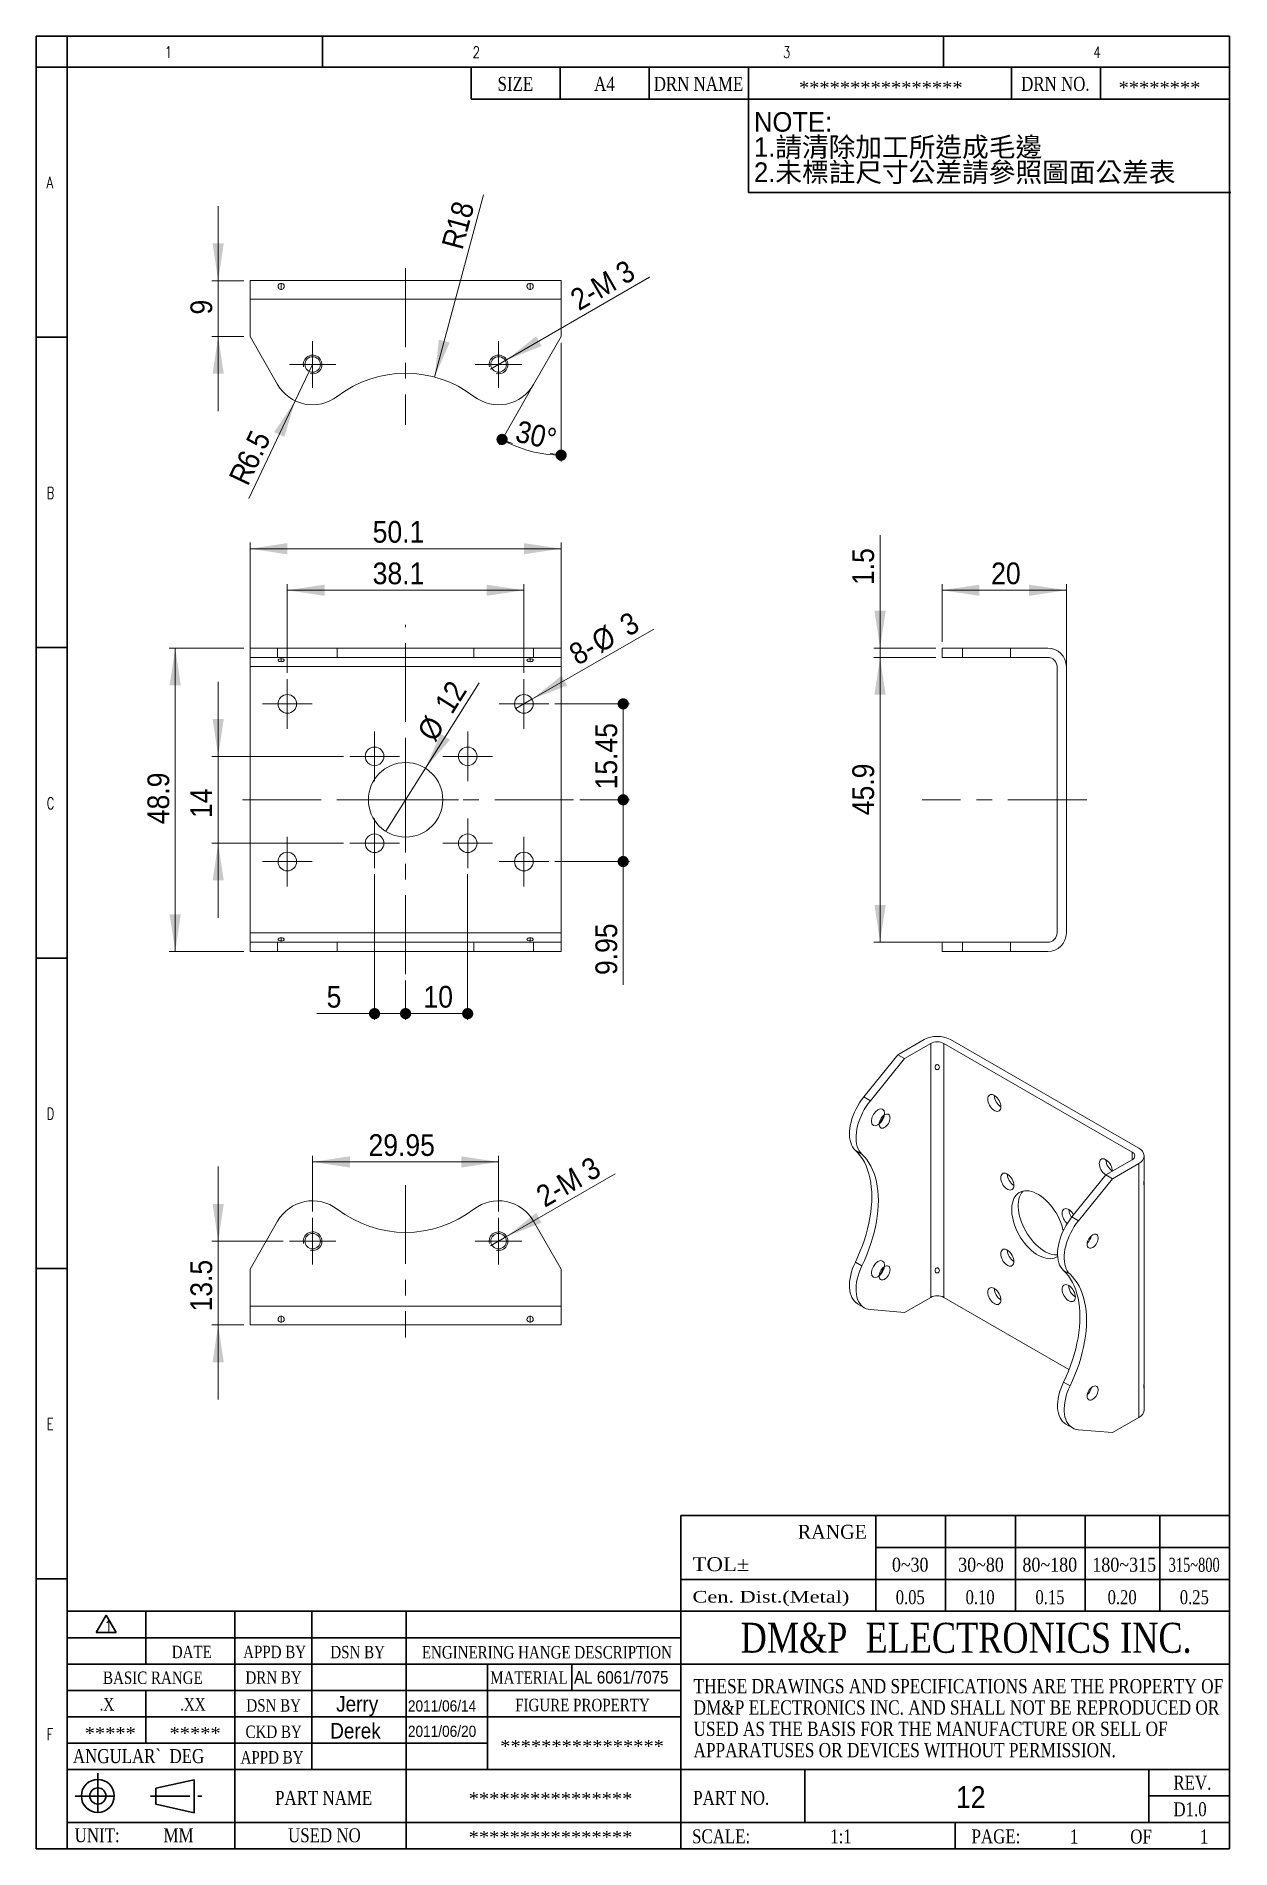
# Model space of a CAD drawing. Header units: millimetres. Extents: x 10 to 202, y 2 to 295.
import ezdxf

# ---------------------------------------------------------------- set-up
doc = ezdxf.new("R2010")
doc.units = ezdxf.units.MM
doc.linetypes.add('CENTER', pattern=[10.16, 6.35, -1.27, 1.27, -1.27])
doc.linetypes.add('CENTERX2', pattern=[20.32, 12.7, -2.54, 2.54, -2.54])
doc.layers.add('SLD-0', color=179, linetype='Continuous')
for name, color, linetype, lineweight in [('中心線2', 1, 'CENTER', 15), ('尺寸標柱線', 3, 'Continuous', 15), ('文字線性', 179, 'Continuous', 15)]:
    doc.layers.add(name, color=color, linetype=linetype, lineweight=lineweight)
doc.styles.add('SLDTEXTSTYLE0', font='GOTHIC.TTF', dxfattribs={"width": 0.913})
doc.styles.add('SLDTEXTSTYLE1', font='')
doc.styles.add('SLDTEXTSTYLE10', font='times.ttf', dxfattribs={"width": 1.26888})
doc.styles.add('SLDTEXTSTYLE11', font='times.ttf', dxfattribs={"width": 0.786331})
doc.styles.add('SLDTEXTSTYLE12', font='times.ttf', dxfattribs={"width": 0.8})
doc.styles.add('SLDTEXTSTYLE13', font='times.ttf', dxfattribs={"width": 1.090687})
doc.styles.add('SLDTEXTSTYLE14', font='txt_____.ttf', dxfattribs={"width": 0.75})
doc.styles.add('SLDTEXTSTYLE15', font='txt_____.ttf', dxfattribs={"width": 0.7})
doc.styles.add('SLDTEXTSTYLE2', font='', dxfattribs={"bigfont": 'bigfont'})
doc.styles.add('SLDTEXTSTYLE3', font='times.ttf', dxfattribs={"width": 0.950828})
doc.styles.add('SLDTEXTSTYLE4', font='times.ttf', dxfattribs={"width": 1.081739})
doc.styles.add('SLDTEXTSTYLE5', font='times.ttf', dxfattribs={"width": 0.846979})
doc.styles.add('SLDTEXTSTYLE6', font='times.ttf', dxfattribs={"width": 0.850598})
doc.styles.add('SLDTEXTSTYLE7', font='times.ttf', dxfattribs={"width": 0.853029})
doc.styles.add('SLDTEXTSTYLE8', font='times.ttf', dxfattribs={"width": 0.854773})
doc.styles.add('SLDTEXTSTYLE9', font='times.ttf', dxfattribs={"width": 0.683818})
doc.styles.get('SLDTEXTSTYLE1').set_extended_font_data('新細明體')
doc.styles.get('SLDTEXTSTYLE2').set_extended_font_data('新細明體')
doc.dimstyles.new('SLDDIMSTYLE0', dxfattribs={"dimtxt": 3.5, "dimasz": 6, "dimexe": 0, "dimexo": 0.0625, "dimgap": 0.875, "dimtad": 2, "dimdec": 1, "dimrnd": 1e-09, "dimzin": 12, "dimdsep": 46, "dimtxsty": 'SLDTEXTSTYLE0', "dimsah": 1, "dimcen": 0.09, "dimadec": 0, "dimazin": 0, "dimtfac": 1, "dimtdec": 1, "dimtofl": 0, "dimtmove": 0, "dimatfit": 3, "dimfxl": 0, "dimtolj": 1, "dimtzin": 12, "dimarcsym": 0})
doc.dimstyles.new('SLDDIMSTYLE1', dxfattribs={"dimtxt": 3.5, "dimasz": 1.8, "dimexe": 0, "dimexo": 0.0625, "dimgap": 0.875, "dimtad": 2, "dimrnd": 1e-09, "dimzin": 12, "dimdsep": 46, "dimtxsty": 'SLDTEXTSTYLE0', "dimblk1": 'DOT', "dimblk2": 'DOT', "dimsah": 1, "dimcen": 0.09, "dimadec": 0, "dimazin": 0, "dimtfac": 1, "dimtofl": 0, "dimtmove": 0, "dimatfit": 3, "dimldrblk": 'DOT', "dimfxl": 0, "dimtolj": 1, "dimtzin": 12, "dimarcsym": 0})
doc.dimstyles.new('SLDDIMSTYLE10', dxfattribs={"dimtxt": 3.5, "dimasz": 6, "dimexe": 0, "dimexo": 0.0625, "dimgap": 0.875, "dimtad": 2, "dimrnd": 1e-09, "dimzin": 12, "dimdsep": 46, "dimtxsty": 'SLDTEXTSTYLE0', "dimsah": 1, "dimcen": 0.09, "dimadec": 0, "dimazin": 0, "dimtfac": 1, "dimtofl": 0, "dimtmove": 0, "dimatfit": 3, "dimfxl": 0, "dimtolj": 1, "dimtzin": 12, "dimarcsym": 0})
doc.dimstyles.new('SLDDIMSTYLE2', dxfattribs={"dimtxt": 3.5, "dimasz": 6, "dimexe": 0, "dimexo": 0.0625, "dimgap": 0.875, "dimtad": 2, "dimrnd": 1e-09, "dimzin": 12, "dimdsep": 46, "dimtxsty": 'SLDTEXTSTYLE0', "dimsah": 1, "dimcen": 0.09, "dimadec": 0, "dimazin": 0, "dimtfac": 1, "dimtofl": 0, "dimtmove": 0, "dimatfit": 3, "dimfxl": 0, "dimtolj": 1, "dimtzin": 12, "dimarcsym": 0})
doc.dimstyles.new('SLDDIMSTYLE3', dxfattribs={"dimtxt": 3.5, "dimasz": 6, "dimexe": 0, "dimexo": 0.0625, "dimgap": 0.875, "dimtad": 2, "dimrnd": 1e-09, "dimzin": 12, "dimdsep": 46, "dimtxsty": 'SLDTEXTSTYLE0', "dimsah": 1, "dimcen": 0.09, "dimadec": 0, "dimazin": 0, "dimtfac": 1, "dimtmove": 0, "dimatfit": 3, "dimfxl": 0, "dimtolj": 1, "dimtzin": 12, "dimarcsym": 0})
doc.dimstyles.new('SLDDIMSTYLE4', dxfattribs={"dimtxt": 3.5, "dimasz": 6, "dimexe": 0, "dimexo": 0.0625, "dimgap": 0.875, "dimtad": 2, "dimrnd": 1e-09, "dimzin": 12, "dimdsep": 46, "dimtxsty": 'SLDTEXTSTYLE0', "dimsah": 1, "dimcen": 0.09, "dimadec": 0, "dimazin": 0, "dimtfac": 1, "dimtmove": 0, "dimatfit": 3, "dimfxl": 0, "dimtolj": 1, "dimtzin": 12, "dimarcsym": 0})
doc.dimstyles.new('SLDDIMSTYLE5', dxfattribs={"dimtxt": 3.5, "dimasz": 1.8, "dimexe": 0, "dimexo": 0.0625, "dimgap": 0.875, "dimtad": 2, "dimdec": 4, "dimzin": 12, "dimdsep": 46, "dimtxsty": 'SLDTEXTSTYLE0', "dimblk1": 'DOT', "dimblk2": 'DOT', "dimsah": 1, "dimcen": 0.09, "dimadec": 0, "dimazin": 0, "dimtfac": 1, "dimtdec": 0, "dimtofl": 0, "dimtmove": 0, "dimatfit": 3, "dimldrblk": 'DOT', "dimfxl": 0, "dimtolj": 1, "dimtzin": 12, "dimarcsym": 0})
doc.dimstyles.new('SLDDIMSTYLE6', dxfattribs={"dimtxt": 3.5, "dimasz": 6, "dimexe": 0, "dimexo": 0.0625, "dimgap": 0.875, "dimtad": 2, "dimdec": 0, "dimrnd": 1e-09, "dimzin": 12, "dimdsep": 46, "dimtxsty": 'SLDTEXTSTYLE0', "dimsah": 1, "dimcen": 0.09, "dimadec": 0, "dimazin": 0, "dimtfac": 1, "dimtdec": 0, "dimtofl": 0, "dimtmove": 0, "dimatfit": 3, "dimfxl": 0, "dimtolj": 1, "dimtzin": 12, "dimarcsym": 0})
doc.dimstyles.new('SLDDIMSTYLE7', dxfattribs={"dimtxt": 3.5, "dimasz": 6, "dimexe": 0, "dimexo": 0.0625, "dimgap": 0.875, "dimtad": 2, "dimdec": 1, "dimrnd": 1e-09, "dimzin": 12, "dimdsep": 46, "dimtxsty": 'SLDTEXTSTYLE0', "dimsah": 1, "dimcen": 0.09, "dimadec": 0, "dimazin": 0, "dimtfac": 1, "dimtdec": 1, "dimtofl": 0, "dimtmove": 0, "dimatfit": 3, "dimfxl": 0, "dimtolj": 1, "dimtzin": 12, "dimarcsym": 0})
doc.dimstyles.new('SLDDIMSTYLE8', dxfattribs={"dimtxt": 3.5, "dimasz": 6, "dimexe": 0, "dimexo": 0.0625, "dimgap": 0.875, "dimtad": 2, "dimrnd": 1e-09, "dimzin": 12, "dimdsep": 46, "dimtxsty": 'SLDTEXTSTYLE0', "dimsah": 1, "dimcen": 0.09, "dimadec": 0, "dimazin": 0, "dimtfac": 1, "dimtmove": 0, "dimatfit": 3, "dimfxl": 0, "dimtolj": 1, "dimtzin": 12, "dimarcsym": 0})
doc.dimstyles.new('SLDDIMSTYLE9', dxfattribs={"dimtxt": 3.5, "dimasz": 6, "dimexe": 0, "dimexo": 0.0625, "dimgap": 0.875, "dimtad": 2, "dimdec": 1, "dimrnd": 1e-09, "dimzin": 12, "dimdsep": 46, "dimtxsty": 'SLDTEXTSTYLE0', "dimsah": 1, "dimcen": 0.09, "dimadec": 0, "dimazin": 0, "dimtfac": 1, "dimtdec": 1, "dimtofl": 0, "dimtmove": 0, "dimatfit": 3, "dimfxl": 0, "dimtolj": 1, "dimtzin": 12, "dimarcsym": 0})

msp = doc.modelspace()

# ---------------------------------------------------------------- texts
at = {"layer": 'SLD-0', "color": 7, "attachment_point": 1}
for s, insert, char_height, style in [('1', (30.68334, 292.85243), 1.85208, 'SLDTEXTSTYLE14'), ('2', (80.26667, 292.85243), 1.85208, 'SLDTEXTSTYLE14'), ('3', (130.26667, 292.85243), 1.85208, 'SLDTEXTSTYLE14'), ('4', (180.26666, 292.85243), 1.85208, 'SLDTEXTSTYLE14'), ('SIZE', (84.29168, 287.95586), 2.25, 'SLDTEXTSTYLE12'), ('A4', (99.84949, 287.95586), 2.25, 'SLDTEXTSTYLE12'), ('DRN NAME', (109.4467, 287.95586), 2.25, 'SLDTEXTSTYLE12'), ('****************', (132.83632, 287.24613), 2, 'SLDTEXTSTYLE13'), ('DRN NO.', (168.61875, 287.95586), 2.25, 'SLDTEXTSTYLE12'), ('********', (184.31446, 287.24613), 2, 'SLDTEXTSTYLE13'), ('A', (11.66667, 271.85242), 1.85208, 'SLDTEXTSTYLE14'), ('B', (11.66667, 221.85242), 1.85208, 'SLDTEXTSTYLE14'), ('C', (11.66667, 171.85242), 1.85208, 'SLDTEXTSTYLE14'), ('D', (11.66667, 121.85242), 1.85208, 'SLDTEXTSTYLE14'), ('E', (11.66667, 71.85242), 1.85208, 'SLDTEXTSTYLE14'), ('RANGE', (132.65198, 54.68408), 2.25, 'SLDTEXTSTYLE3'), ('TOL±', (115.69158, 49.4706), 2.25, 'SLDTEXTSTYLE4'), ('0~30', (147.81881, 49.38967), 2.25, 'SLDTEXTSTYLE5'), ('30~80', (158.48586, 49.38967), 2.25, 'SLDTEXTSTYLE6'), ('80~180', (168.825, 49.38967), 2.25, 'SLDTEXTSTYLE7'), ('180~315', (180.075, 49.38967), 2.25, 'SLDTEXTSTYLE8'), ('315~800', (192.375, 49.37087), 2.25, 'SLDTEXTSTYLE9'), ('Cen. Dist.(Metal)', (115.69158, 44.03398), 1.875, 'SLDTEXTSTYLE10'), ('0.05', (148.425, 44.14746), 2.25, 'SLDTEXTSTYLE11'), ('0.10', (159.675, 44.14746), 2.25, 'SLDTEXTSTYLE11'), ('0.15', (170.925, 44.14746), 2.25, 'SLDTEXTSTYLE11'), ('0.20', (182.55, 44.14746), 2.25, 'SLDTEXTSTYLE11'), ('0.25', (194.175, 44.14746), 2.25, 'SLDTEXTSTYLE11'), ('1', (21.06793, 39.25173), 1.8, 'SLDTEXTSTYLE15'), ('DM&P  ELECTRONICS INC.', (123.44144, 38.90286), 4.83, 'SLDTEXTSTYLE12'), ('DATE', (31.82831, 35.2057), 2, 'SLDTEXTSTYLE12'), ('APPD BY', (43.32063, 35.2057), 2, 'SLDTEXTSTYLE12'), ('DSN BY', (57.36005, 35.18965), 2, 'SLDTEXTSTYLE12'), ('ENGINERING HANGE DESCRIPTION', (72.09971, 35.15517), 2, 'SLDTEXTSTYLE12'), ('BASIC RANGE', (20.75673, 31.05028), 2, 'SLDTEXTSTYLE12'), ('DRN BY', (43.68712, 31.08105), 2, 'SLDTEXTSTYLE12'), ('MATERIAL', (83.10882, 31.08105), 2, 'SLDTEXTSTYLE12'), ('.X', (20.19715, 26.76954), 2, 'SLDTEXTSTYLE12'), ('.XX', (33.17487, 26.76954), 2, 'SLDTEXTSTYLE12'), ('DSN BY', (43.84074, 26.5948), 2, 'SLDTEXTSTYLE12'), ('FIGURE PROPERTY', (87.12867, 26.65517), 2, 'SLDTEXTSTYLE12'), ('F', (11.66667, 21.85242), 1.85208, 'SLDTEXTSTYLE14'), ('*****', (17.80308, 22.1132), 2, 'SLDTEXTSTYLE13'), ('*****', (31.46633, 22.1132), 2, 'SLDTEXTSTYLE13'), ('CKD BY', (43.70463, 22.3448), 2, 'SLDTEXTSTYLE12'), ('ANGULAR`  DEG', (15.90436, 18.54933), 2.25, 'SLDTEXTSTYLE12'), ('APPD BY', (42.90481, 18.22448), 2, 'SLDTEXTSTYLE12'), ('****************', (84.72589, 20.03732), 2, 'SLDTEXTSTYLE13'), ('PART NAME', (48.47219, 11.81851), 2.25, 'SLDTEXTSTYLE12'), ('PART NO.', (115.80647, 11.81851), 2.25, 'SLDTEXTSTYLE12'), ('REV.', (193.14074, 14.26396), 2.25, 'SLDTEXTSTYLE12'), ('****************', (79.64516, 11.56882), 2, 'SLDTEXTSTYLE13'), ('D1.0', (193.14074, 9.98848), 2.25, 'SLDTEXTSTYLE12'), ('UNIT:', (16.18151, 5.79971), 2.25, 'SLDTEXTSTYLE12'), ('MM', (30.4949, 5.79971), 2.25, 'SLDTEXTSTYLE12'), ('USED NO', (50.55416, 5.79971), 2.25, 'SLDTEXTSTYLE12'), ('****************', (79.64516, 5.37905), 2, 'SLDTEXTSTYLE13'), ('SCALE:', (115.61877, 5.62875), 2.25, 'SLDTEXTSTYLE12'), ('1:1', (137.86465, 5.62875), 2.25, 'SLDTEXTSTYLE12'), ('PAGE:', (160.63694, 5.61579), 2.25, 'SLDTEXTSTYLE12'), ('1', (176.45779, 5.59406), 2.25, 'SLDTEXTSTYLE12'), ('OF', (186.18995, 5.59406), 2.25, 'SLDTEXTSTYLE12'), ('1', (197.39356, 5.59406), 2.25, 'SLDTEXTSTYLE12')]:
    msp.add_mtext(s, dxfattribs=dict(at, insert=insert, char_height=char_height, style=style))
at = {"layer": '文字線性', "color": 5, "attachment_point": 1, "style": 'SLDTEXTSTYLE0'}
for s, insert, char_height in [('AL 6061/7075', (96.61514, 31.11294), 2), ('Jerry', (58.30067, 27.0964), 2.5), ('2011/06/14', (69.85878, 26.40739), 1.8), ('Derek', (57.3406, 22.75352), 2.5), ('2011/06/20', (69.85878, 22.32468), 1.8), ('12', (158.12889, 12.58263), 3.5)]:
    msp.add_mtext(s, dxfattribs=dict(at, insert=insert, char_height=char_height))

# ---------------------------------------------------------------- blocks, each defined once
blk = doc.blocks.new('SW_NOTE_0')
at = {"layer": '文字線性', "color": 0, "char_height": 3.5, "attachment_point": 1}
for s, insert, style in [('NOTE:', (0, 4.37), 'SLDTEXTSTYLE1'), ('1.請清除加工所造成毛邊', (0, -0.13), 'SLDTEXTSTYLE2'), ('2.未標註尺寸公差請參照圖面公差表', (0, -4.63), 'SLDTEXTSTYLE2')]:
    blk.add_mtext(s, dxfattribs=dict(at, insert=insert, style=style))
blk = doc.blocks.new('SW_NOTE_1')
at = {"layer": 'SLD-0', "color": 0, "char_height": 2.3, "attachment_point": 1, "style": 'SLDTEXTSTYLE12'}
for s, insert in [('THESE DRAWINGS AND SPECIFICATIONS ARE THE PROPERTY OF', (0, 3.02)), ('DM&P ELECTRONICS INC. AND SHALL NOT BE REPRODUCED OR ', (0, -0.42)), ('USED AS THE BASIS FOR THE MANUFACTURE OR SELL OF ', (0, -3.86)), ('APPARATUSES OR DEVICES WITHOUT PERMISSION.', (0, -7.29))]:
    blk.add_mtext(s, dxfattribs=dict(at, insert=insert))
blk = doc.blocks.new('*D3')
at = {"layer": '尺寸標柱線', "color": 5}
for p, q in [((50.43, 191.94), (50.43, 206.25)), ((50.43, 205.25), (88.53, 205.25)), ((88.53, 191.94), (88.53, 206.25))]:
    blk.add_line(p, q, dxfattribs=at)
for points in [[(50.43, 205.25), (56.43, 204.35), (56.43, 206.15)], [(88.53, 205.25), (82.53, 206.15), (82.53, 204.35)]]:
    blk.add_solid(points, dxfattribs=at)
at = {"layer": '尺寸標柱線', "color": 5, "insert": (64.18, 209.72), "char_height": 3.5, "attachment_point": 1, "style": 'SLDTEXTSTYLE0'}
blk.add_mtext('38.1', dxfattribs=at)
blk = doc.blocks.new('*D4')
at = {"layer": '尺寸標柱線', "color": 5}
for p, q in [((44.43, 195.44), (44.43, 212.94)), ((44.43, 211.94), (94.53, 211.94)), ((94.53, 195.44), (94.53, 212.94))]:
    blk.add_line(p, q, dxfattribs=at)
for points in [[(44.43, 211.94), (50.43, 211.04), (50.43, 212.84)], [(94.53, 211.94), (88.53, 212.84), (88.53, 211.04)]]:
    blk.add_solid(points, dxfattribs=at)
at = {"layer": '尺寸標柱線', "color": 5, "insert": (64.18, 216.41), "char_height": 3.5, "attachment_point": 1, "style": 'SLDTEXTSTYLE0'}
blk.add_mtext('50.1', dxfattribs=at)
blk = doc.blocks.new('_DOT')
at = {"color": 0, "linetype": 'ByBlock', "lineweight": -2}
blk.add_line((-0.5, 0), (-1, 0), dxfattribs=at)
at = {"color": 0, "linetype": 'ByBlock', "const_width": 0.5}
blk.add_lwpolyline([(-0.25, 0, 1), (0.25, 0, 1)], format="xyb", close=True, dxfattribs=at)
blk = doc.blocks.new('*D6')
at = {"layer": '尺寸標柱線', "color": 5}
for p, q in [((64.48, 159.49), (64.48, 136.04)), ((69.48, 142.4), (69.48, 136.04)), ((64.48, 137.04), (55.17, 137.04)), ((64.48, 137.04), (69.48, 137.04))]:
    blk.add_line(p, q, dxfattribs=at)
at = {"layer": '尺寸標柱線', "color": 5, "xscale": 1.8, "yscale": 1.8, "rotation": 180.0000000000006}
blk.add_blockref('_DOT', (64.48, 137.04, -9.9), dxfattribs=at)
at = {"layer": '尺寸標柱線', "color": 5, "xscale": 1.8, "yscale": 1.8}
blk.add_blockref('_DOT', (69.48, 137.04, -9.9), dxfattribs=at)
at = {"layer": '尺寸標柱線', "color": 5, "insert": (56.76, 141.51), "char_height": 3.5, "attachment_point": 1, "style": 'SLDTEXTSTYLE0'}
blk.add_mtext('5', dxfattribs=at)
blk = doc.blocks.new('*D7')
at = {"layer": '尺寸標柱線', "color": 5}
for p, q in [((79.48, 159.49), (79.48, 136.04)), ((69.48, 142.4), (69.48, 136.04)), ((69.48, 137.04), (79.48, 137.04))]:
    blk.add_line(p, q, dxfattribs=at)
at = {"layer": '尺寸標柱線', "color": 5, "xscale": 1.8, "yscale": 1.8, "rotation": 180.0000000000006}
blk.add_blockref('_DOT', (69.48, 137.04, -9.9), dxfattribs=at)
at = {"layer": '尺寸標柱線', "color": 5, "xscale": 1.8, "yscale": 1.8}
blk.add_blockref('_DOT', (79.48, 137.04, -9.9), dxfattribs=at)
at = {"layer": '尺寸標柱線', "color": 5, "insert": (72.36, 141.51), "char_height": 3.5, "attachment_point": 1, "style": 'SLDTEXTSTYLE0'}
blk.add_mtext('10', dxfattribs=at)
blk = doc.blocks.new('*D8')
at = {"layer": '尺寸標柱線', "color": 5}
for p, q in [((43.43, 195.94), (31.38, 195.94)), ((32.38, 195.94), (32.38, 147.04)), ((43.43, 147.04), (31.38, 147.04))]:
    blk.add_line(p, q, dxfattribs=at)
for points in [[(32.38, 195.94), (31.48, 189.94), (33.28, 189.94)], [(32.38, 147.04), (33.28, 153.04), (31.48, 153.04)]]:
    blk.add_solid(points, dxfattribs=at)
at = {"layer": '尺寸標柱線', "color": 5, "insert": (27.91, 167.56), "char_height": 3.5, "attachment_point": 1, "rotation": 90, "style": 'SLDTEXTSTYLE0'}
blk.add_mtext('48.9', dxfattribs=at)
blk = doc.blocks.new('*D9')
at = {"layer": '尺寸標柱線', "color": 5}
for p, q in [((39.3, 178.49), (39.3, 190.49)), ((59.48, 178.49), (38.3, 178.49)), ((39.3, 178.49), (39.3, 164.49)), ((59.48, 164.49), (38.3, 164.49)), ((39.3, 164.49), (39.3, 152.49))]:
    blk.add_line(p, q, dxfattribs=at)
for points in [[(39.3, 178.49), (40.2, 184.49), (38.4, 184.49)], [(39.3, 164.49), (38.4, 158.49), (40.2, 158.49)]]:
    blk.add_solid(points, dxfattribs=at)
at = {"layer": '尺寸標柱線', "color": 5, "insert": (34.83, 168.56), "char_height": 3.5, "attachment_point": 1, "rotation": 90, "style": 'SLDTEXTSTYLE0'}
blk.add_mtext('14', dxfattribs=at)
blk = doc.blocks.new('*D10')
at = {"layer": '尺寸標柱線', "color": 5}
for p, q in [((97.53, 171.49), (105.53, 171.49)), ((104.53, 161.54), (104.53, 171.49)), ((93.53, 161.54), (105.53, 161.54)), ((104.53, 161.54), (104.53, 141.67))]:
    blk.add_line(p, q, dxfattribs=at)
at = {"layer": '尺寸標柱線', "color": 5, "xscale": 1.8, "yscale": 1.8}
for p, rotation in [((104.53, 171.49, -9.9), 90.00000000000064), ((104.53, 161.54, -9.9), 270.0000000000006)]:
    blk.add_blockref('_DOT', p, dxfattribs=dict(at, rotation=rotation))
at = {"layer": '尺寸標柱線', "color": 5, "insert": (100.06, 143.26), "char_height": 3.5, "attachment_point": 1, "rotation": 90, "style": 'SLDTEXTSTYLE0'}
blk.add_mtext('9.95', dxfattribs=at)
blk = doc.blocks.new('*D11')
at = {"layer": '尺寸標柱線', "color": 5}
for p, q in [((93.53, 186.94), (105.53, 186.94)), ((104.53, 171.49), (104.53, 186.94)), ((97.53, 171.49), (105.53, 171.49))]:
    blk.add_line(p, q, dxfattribs=at)
at = {"layer": '尺寸標柱線', "color": 5, "xscale": 1.8, "yscale": 1.8}
for p, rotation in [((104.53, 186.94, -9.9), 90.00000000000064), ((104.53, 171.49, -9.9), 270.0000000000006)]:
    blk.add_blockref('_DOT', p, dxfattribs=dict(at, rotation=rotation))
at = {"layer": '尺寸標柱線', "color": 5, "insert": (100.06, 173.16), "char_height": 3.5, "attachment_point": 1, "rotation": 90, "style": 'SLDTEXTSTYLE0'}
blk.add_mtext('15.45', dxfattribs=at)
blk = doc.blocks.new('*D12')
at = {"layer": '尺寸標柱線', "color": 5}
for q in [(109.45, 198.99), (87.23, 186.19)]:
    blk.add_line((89.83, 187.69), q, dxfattribs=at)
blk.add_solid([(89.83, 187.69), (95.48, 189.9), (94.58, 191.46)], dxfattribs=at)
at = {"layer": '尺寸標柱線', "color": 5, "char_height": 3.5, "attachment_point": 1, "rotation": 29.9415, "style": 'SLDTEXTSTYLE0'}
for s, insert in [('3', (103.62, 200.75)), ('%%c', (99.05, 198.11)), ('8-', (95.44, 196.09))]:
    blk.add_mtext(s, dxfattribs=dict(at, insert=insert))
blk = doc.blocks.new('*D13')
at = {"layer": '尺寸標柱線', "color": 5}
for q in [(81.34, 190.33), (66.29, 166.41)]:
    blk.add_line((72.68, 176.57), q, dxfattribs=at)
blk.add_solid([(72.68, 176.57), (76.64, 181.16), (75.11, 182.12)], dxfattribs=at)
at = {"layer": '尺寸標柱線', "color": 5, "char_height": 3.5, "attachment_point": 1, "rotation": 57.8115, "style": 'SLDTEXTSTYLE0'}
for s, insert in [('12', (73.99, 186.97)), ('%%c', (71.18, 182.5))]:
    blk.add_mtext(s, dxfattribs=dict(at, insert=insert))
blk = doc.blocks.new('SW_CENTERMARKSYMBOL_0')
at = {"layer": '中心線2', "color": 0}
for p, q in [((0, 2.5), (0, 4)), ((-2.5, 0), (-4, 0)), ((0, 0), (-2.5, 0)), ((0, 0), (0, 2.5)), ((0, 0), (0, -2.5)), ((0, 0), (2.5, 0)), ((2.5, 0), (4, 0)), ((0, -2.5), (0, -4))]:
    blk.add_line(p, q, dxfattribs=at)
blk = doc.blocks.new('SW_CENTERMARKSYMBOL_1')
at = {"layer": '中心線2', "color": 0}
for p, q in [((0, 2.5), (0, 4)), ((-2.5, 0), (-4, 0)), ((0, 0), (-2.5, 0)), ((0, 0), (0, 2.5)), ((0, 0), (0, -2.5)), ((0, 0), (2.5, 0)), ((2.5, 0), (4, 0)), ((0, -2.5), (0, -4))]:
    blk.add_line(p, q, dxfattribs=at)
blk = doc.blocks.new('SW_CENTERMARKSYMBOL_2')
at = {"layer": '中心線2', "color": 0}
for p, q in [((0, 2.5), (0, 4)), ((-2.5, 0), (-4, 0)), ((0, 0), (-2.5, 0)), ((0, 0), (0, 2.5)), ((0, 0), (0, -2.5)), ((0, 0), (2.5, 0)), ((2.5, 0), (4, 0)), ((0, -2.5), (0, -4))]:
    blk.add_line(p, q, dxfattribs=at)
blk = doc.blocks.new('SW_CENTERMARKSYMBOL_3')
at = {"layer": '中心線2', "color": 0}
for p, q in [((0, 2.5), (0, 4)), ((0, 0), (-2.5, 0)), ((0, 0), (0, 2.5)), ((0, 0), (0, -2.5)), ((0, 0), (2.5, 0)), ((2.5, 0), (4, 0)), ((-2.5, 0), (-4, 0)), ((0, -2.5), (0, -4))]:
    blk.add_line(p, q, dxfattribs=at)
blk = doc.blocks.new('SW_CENTERMARKSYMBOL_4')
at = {"layer": '中心線2', "color": 0}
for p, q in [((0, 5), (0, 8.5)), ((0, 0), (-2.5, 0)), ((0, 0), (0, 2.5)), ((0, 0), (0, -2.5)), ((0, 0), (2.5, 0)), ((5, 0), (8.5, 0)), ((-5, 0), (-8.5, 0)), ((0, -5), (0, -8.5))]:
    blk.add_line(p, q, dxfattribs=at)
blk = doc.blocks.new('SW_CENTERMARKSYMBOL_5')
at = {"layer": '中心線2', "color": 0}
for p, q in [((0, 2.5), (0, 4)), ((-2.5, 0), (-4, 0)), ((0, 0), (-2.5, 0)), ((0, 0), (0, 2.5)), ((0, 0), (0, -2.5)), ((0, 0), (2.5, 0)), ((2.5, 0), (4, 0)), ((0, -2.5), (0, -4))]:
    blk.add_line(p, q, dxfattribs=at)
blk = doc.blocks.new('SW_CENTERMARKSYMBOL_6')
at = {"layer": '中心線2', "color": 0}
for p, q in [((0, 2.5), (0, 4)), ((0, 0), (-2.5, 0)), ((0, 0), (0, 2.5)), ((0, 0), (0, -2.5)), ((0, 0), (2.5, 0)), ((2.5, 0), (4, 0)), ((-2.5, 0), (-4, 0)), ((0, -2.5), (0, -4))]:
    blk.add_line(p, q, dxfattribs=at)
blk = doc.blocks.new('SW_CENTERMARKSYMBOL_7')
at = {"layer": '中心線2', "color": 0}
for p, q in [((0, 2.5), (0, 4)), ((0, 0), (-2.5, 0)), ((0, 0), (0, 2.5)), ((0, 0), (0, -2.5)), ((0, 0), (2.5, 0)), ((2.5, 0), (4, 0)), ((-2.5, 0), (-4, 0)), ((0, -2.5), (0, -4))]:
    blk.add_line(p, q, dxfattribs=at)
blk = doc.blocks.new('SW_CENTERMARKSYMBOL_8')
at = {"layer": '中心線2', "color": 0}
for p, q in [((0, 2.5), (0, 4)), ((-2.5, 0), (-4, 0)), ((0, 0), (-2.5, 0)), ((0, 0), (0, 2.5)), ((0, 0), (0, -2.5)), ((0, 0), (2.5, 0)), ((2.5, 0), (4, 0)), ((0, -2.5), (0, -4))]:
    blk.add_line(p, q, dxfattribs=at)
blk = doc.blocks.new('SW_CENTERMARKSYMBOL_9')
at = {"layer": '中心線2', "color": 0}
for p, q in [((0, 2.5), (0, 4)), ((-2.5, 0), (-4, 0)), ((0, 0), (-2.5, 0)), ((0, 0), (0, 2.5)), ((0, 0), (0, -2.5)), ((0, 0), (2.5, 0)), ((2.5, 0), (4, 0)), ((0, -2.5), (0, -4))]:
    blk.add_line(p, q, dxfattribs=at)
blk = doc.blocks.new('SW_CENTERMARKSYMBOL_10')
at = {"layer": '中心線2', "color": 0}
for p, q in [((0, 2.5), (0, 4)), ((-2.5, 0), (-4, 0)), ((0, 0), (-2.5, 0)), ((0, 0), (0, 2.5)), ((0, 0), (0, -2.5)), ((0, 0), (2.5, 0)), ((2.5, 0), (4, 0)), ((0, -2.5), (0, -4))]:
    blk.add_line(p, q, dxfattribs=at)
blk = doc.blocks.new('SW_CENTERMARKSYMBOL_11')
at = {"layer": '中心線2', "color": 0}
for p, q in [((0, 2.5), (0, 4)), ((-2.5, 0), (-4, 0)), ((0, 0), (-2.5, 0)), ((0, 0), (0, 2.5)), ((0, 0), (0, -2.5)), ((0, 0), (2.5, 0)), ((2.5, 0), (4, 0)), ((0, -2.5), (0, -4))]:
    blk.add_line(p, q, dxfattribs=at)
blk = doc.blocks.new('SW_CENTERMARKSYMBOL_12')
at = {"layer": '中心線2', "color": 0}
for p, q in [((0, 2.5), (0, 4)), ((0, 0), (-2.5, 0)), ((0, 0), (0, 2.5)), ((0, 0), (0, -2.5)), ((0, 0), (2.5, 0)), ((2.5, 0), (4, 0)), ((-2.5, 0), (-4, 0)), ((0, -2.5), (0, -4))]:
    blk.add_line(p, q, dxfattribs=at)
blk = doc.blocks.new('SW_CENTERMARKSYMBOL_13')
at = {"layer": '中心線2', "color": 0}
for p, q in [((0, 5), (0, 8.5)), ((0, 0), (-2.5, 0)), ((0, 0), (0, 2.5)), ((0, 0), (0, -2.5)), ((0, 0), (2.5, 0)), ((5, 0), (8.5, 0)), ((-5, 0), (-8.5, 0)), ((0, -5), (0, -8.5))]:
    blk.add_line(p, q, dxfattribs=at)
blk = doc.blocks.new('SW_CENTERMARKSYMBOL_14')
at = {"layer": '中心線2', "color": 0}
for p, q in [((0, 2.5), (0, 4)), ((-2.5, 0), (-4, 0)), ((0, 0), (-2.5, 0)), ((0, 0), (0, 2.5)), ((0, 0), (0, -2.5)), ((0, 0), (2.5, 0)), ((2.5, 0), (4, 0)), ((0, -2.5), (0, -4))]:
    blk.add_line(p, q, dxfattribs=at)
blk = doc.blocks.new('SW_CENTERMARKSYMBOL_15')
at = {"layer": '中心線2', "color": 0}
for p, q in [((0, 2.5), (0, 4)), ((0, 0), (-2.5, 0)), ((0, 0), (0, 2.5)), ((0, 0), (0, -2.5)), ((0, 0), (2.5, 0)), ((2.5, 0), (4, 0)), ((-2.5, 0), (-4, 0)), ((0, -2.5), (0, -4))]:
    blk.add_line(p, q, dxfattribs=at)
blk = doc.blocks.new('SW_CENTERMARKSYMBOL_16')
at = {"layer": '中心線2', "color": 0}
for p, q in [((0, 2.5), (0, 4)), ((0, 0), (-2.5, 0)), ((0, 0), (0, 2.5)), ((0, 0), (0, -2.5)), ((0, 0), (2.5, 0)), ((2.5, 0), (4, 0)), ((-2.5, 0), (-4, 0)), ((0, -2.5), (0, -4))]:
    blk.add_line(p, q, dxfattribs=at)
blk = doc.blocks.new('SW_CENTERMARKSYMBOL_17')
at = {"layer": '中心線2', "color": 0}
for p, q in [((0, 2.5), (0, 4)), ((-2.5, 0), (-4, 0)), ((0, 0), (-2.5, 0)), ((0, 0), (0, 2.5)), ((0, 0), (0, -2.5)), ((0, 0), (2.5, 0)), ((2.5, 0), (4, 0)), ((0, -2.5), (0, -4))]:
    blk.add_line(p, q, dxfattribs=at)
blk = doc.blocks.new('*D32')
at = {"layer": '尺寸標柱線', "color": 5}
for p, q in [((39.3, 255.12), (39.3, 267.12)), ((43.43, 255.12), (38.3, 255.12)), ((39.3, 246.12), (39.3, 255.12)), ((43.43, 246.12), (38.3, 246.12)), ((39.3, 246.12), (39.3, 234.12))]:
    blk.add_line(p, q, dxfattribs=at)
for points in [[(39.3, 255.12), (40.2, 261.12), (38.4, 261.12)], [(39.3, 246.12), (38.4, 240.12), (40.2, 240.12)]]:
    blk.add_solid(points, dxfattribs=at)
at = {"layer": '尺寸標柱線', "color": 5, "insert": (34.83, 249.67), "char_height": 3.5, "attachment_point": 1, "rotation": 90, "style": 'SLDTEXTSTYLE0'}
blk.add_mtext('9', dxfattribs=at)
blk = doc.blocks.new('*D33')
at = {"layer": '尺寸標柱線', "color": 5}
for p, q in [((94.53, 245.12), (94.53, 226.01)), ((89.6, 237.52), (84.53, 228.68))]:
    blk.add_line(p, q, dxfattribs=at)
blk.add_arc((94.53, 246.12), 19.11, 240.1592, 270, dxfattribs=at)
at = {"layer": '尺寸標柱線', "color": 5, "xscale": 1.8, "yscale": 1.8}
for p, rotation in [((85.02, 229.55, -14.22), 158.8740050961202), ((94.53, 227.01, -14.22), 351.2851543268363)]:
    blk.add_blockref('_DOT', p, dxfattribs=dict(at, rotation=rotation))
at = {"layer": '尺寸標柱線', "color": 5, "insert": (87.77, 232.67), "char_height": 3.5, "attachment_point": 1, "rotation": 346.8103, "style": 'SLDTEXTSTYLE0'}
blk.add_mtext('30°', dxfattribs=at)
blk = doc.blocks.new('*D34')
at = {"layer": '尺寸標柱線', "color": 5}
blk.add_line((74.16, 239.59), (82.03, 268.96), dxfattribs=at)
blk.add_solid([(74.16, 239.59), (76.59, 245.16), (74.85, 245.62)], dxfattribs=at)
at = {"layer": '尺寸標柱線', "color": 5, "char_height": 3.5, "attachment_point": 1, "rotation": 75, "style": 'SLDTEXTSTYLE0'}
for s, insert in [('18', (75.97, 263.59)), ('R', (75.24, 260.85))]:
    blk.add_mtext(s, dxfattribs=dict(at, insert=insert))
blk = doc.blocks.new('*D35')
at = {"layer": '尺寸標柱線', "color": 5}
for q in [(54.51, 241.62), (44.23, 220.05)]:
    blk.add_line((51.71, 235.76), q, dxfattribs=at)
blk.add_solid([(51.71, 235.76), (48.32, 230.73), (49.94, 229.95)], dxfattribs=at)
at = {"layer": '尺寸標柱線', "color": 5, "char_height": 3.5, "attachment_point": 1, "rotation": 64.5166, "style": 'SLDTEXTSTYLE0'}
for s, insert in [('6.5', (42.12, 225.95)), ('R', (40.9, 223.39))]:
    blk.add_mtext(s, dxfattribs=dict(at, insert=insert))
blk = doc.blocks.new('*D36')
at = {"layer": '尺寸標柱線', "color": 5}
for q in [(108.78, 255.67), (83.16, 240.87)]:
    blk.add_line((85.76, 242.37), q, dxfattribs=at)
blk.add_solid([(85.76, 242.37), (91.4, 244.6), (90.5, 246.15)], dxfattribs=at)
at = {"layer": '尺寸標柱線', "color": 5, "char_height": 3.5, "attachment_point": 1, "rotation": 30, "style": 'SLDTEXTSTYLE0'}
for s, insert in [('3', (102.95, 257.43)), ('2-M', (95.65, 253.22))]:
    blk.add_mtext(s, dxfattribs=dict(at, insert=insert))
blk = doc.blocks.new('SW_CENTERMARKSYMBOL_18')
at = {"layer": '中心線2', "color": 0}
for p, q in [((0, 2.5), (0, 3.75)), ((-2.5, 0), (-3.75, 0)), ((0, 0), (-2.5, 0)), ((0, 0), (0, 2.5)), ((0, 0), (0, -2.5)), ((0, 0), (2.5, 0)), ((2.5, 0), (3.75, 0)), ((0, -2.5), (0, -3.75))]:
    blk.add_line(p, q, dxfattribs=at)
blk = doc.blocks.new('SW_CENTERMARKSYMBOL_19')
at = {"layer": '中心線2', "color": 0}
for p, q in [((0, 2.5), (0, 3.75)), ((-2.5, 0), (-3.75, 0)), ((0, 0), (-2.5, 0)), ((0, 0), (0, 2.5)), ((0, 0), (0, -2.5)), ((0, 0), (2.5, 0)), ((2.5, 0), (3.75, 0)), ((0, -2.5), (0, -3.75))]:
    blk.add_line(p, q, dxfattribs=at)
blk = doc.blocks.new('*D39')
at = {"layer": '尺寸標柱線', "color": 5}
for p, q in [((39.3, 100.39), (39.3, 112.39)), ((49.76, 100.39), (38.3, 100.39)), ((39.3, 100.39), (39.3, 86.89)), ((43.43, 86.89), (38.3, 86.89)), ((39.3, 86.89), (39.3, 74.89))]:
    blk.add_line(p, q, dxfattribs=at)
for points in [[(39.3, 100.39), (40.2, 106.39), (38.4, 106.39)], [(39.3, 86.89), (38.4, 80.89), (40.2, 80.89)]]:
    blk.add_solid(points, dxfattribs=at)
at = {"layer": '尺寸標柱線', "color": 5, "insert": (34.83, 89.06), "char_height": 3.5, "attachment_point": 1, "rotation": 90, "style": 'SLDTEXTSTYLE0'}
blk.add_mtext('13.5', dxfattribs=at)
blk = doc.blocks.new('*D40')
at = {"layer": '尺寸標柱線', "color": 5}
for p, q in [((54.51, 105.14), (54.51, 114.15)), ((84.46, 105.14), (84.46, 114.15)), ((54.51, 113.15), (84.46, 113.15))]:
    blk.add_line(p, q, dxfattribs=at)
for points in [[(54.51, 113.15), (60.51, 112.25), (60.51, 114.05)], [(84.46, 113.15), (78.46, 114.05), (78.46, 112.25)]]:
    blk.add_solid(points, dxfattribs=at)
at = {"layer": '尺寸標柱線', "color": 5, "insert": (63.51, 117.62), "char_height": 3.5, "attachment_point": 1, "style": 'SLDTEXTSTYLE0'}
blk.add_mtext('29.95', dxfattribs=at)
blk = doc.blocks.new('*D41')
at = {"layer": '尺寸標柱線', "color": 5}
for q in [(103.25, 111.24), (83.16, 99.64)]:
    blk.add_line((85.76, 101.14), q, dxfattribs=at)
blk.add_solid([(85.76, 101.14), (91.4, 103.36), (90.5, 104.91)], dxfattribs=at)
at = {"layer": '尺寸標柱線', "color": 5, "char_height": 3.5, "attachment_point": 1, "rotation": 30, "style": 'SLDTEXTSTYLE0'}
for s, insert in [('2-M', (90.14, 108.77)), ('3', (97.43, 112.98))]:
    blk.add_mtext(s, dxfattribs=dict(at, insert=insert))
blk = doc.blocks.new('SW_CENTERMARKSYMBOL_20')
at = {"layer": '中心線2', "color": 0}
for p, q in [((0, 2.5), (0, 3.75)), ((-2.5, 0), (-3.75, 0)), ((0, 0), (-2.5, 0)), ((0, 0), (0, 2.5)), ((0, 0), (0, -2.5)), ((0, 0), (2.5, 0)), ((2.5, 0), (3.75, 0)), ((0, -2.5), (0, -3.75))]:
    blk.add_line(p, q, dxfattribs=at)
blk = doc.blocks.new('SW_CENTERMARKSYMBOL_21')
at = {"layer": '中心線2', "color": 0}
for p, q in [((0, 2.5), (0, 3.75)), ((-2.5, 0), (-3.75, 0)), ((0, 0), (-2.5, 0)), ((0, 0), (0, 2.5)), ((0, 0), (0, -2.5)), ((0, 0), (2.5, 0)), ((2.5, 0), (3.75, 0)), ((0, -2.5), (0, -3.75))]:
    blk.add_line(p, q, dxfattribs=at)
blk = doc.blocks.new('*D44')
at = {"layer": '尺寸標柱線', "color": 5}
for p, q in [((155.9, 196.94), (155.9, 206.25)), ((155.9, 205.25), (175.9, 205.25)), ((175.9, 189.44), (175.9, 206.25))]:
    blk.add_line(p, q, dxfattribs=at)
for points in [[(155.9, 205.25), (161.9, 204.35), (161.9, 206.15)], [(175.9, 205.25), (169.9, 206.15), (169.9, 204.35)]]:
    blk.add_solid(points, dxfattribs=at)
at = {"layer": '尺寸標柱線', "color": 5, "insert": (163.79, 209.72), "char_height": 3.5, "attachment_point": 1, "style": 'SLDTEXTSTYLE0'}
blk.add_mtext('20', dxfattribs=at)
blk = doc.blocks.new('*D45')
at = {"layer": '尺寸標柱線', "color": 5}
for p, q in [((154.9, 194.44), (144.9, 194.44)), ((145.9, 194.44), (145.9, 148.54)), ((156.25, 148.54), (144.9, 148.54))]:
    blk.add_line(p, q, dxfattribs=at)
for points in [[(145.9, 194.44), (145, 188.44), (146.8, 188.44)], [(145.9, 148.54), (146.8, 154.54), (145, 154.54)]]:
    blk.add_solid(points, dxfattribs=at)
at = {"layer": '尺寸標柱線', "color": 5, "insert": (141.43, 169.01), "char_height": 3.5, "attachment_point": 1, "rotation": 90, "style": 'SLDTEXTSTYLE0'}
blk.add_mtext('45.9', dxfattribs=at)
blk = doc.blocks.new('*D46')
at = {"layer": '尺寸標柱線', "color": 5}
for p, q in [((145.9, 195.94), (145.9, 214.14)), ((154.9, 195.94), (144.9, 195.94)), ((145.9, 194.44), (145.9, 195.94)), ((154.9, 194.44), (144.9, 194.44)), ((145.9, 194.44), (145.9, 182.44))]:
    blk.add_line(p, q, dxfattribs=at)
for points in [[(145.9, 195.94), (146.8, 201.94), (145, 201.94)], [(145.9, 194.44), (145, 188.44), (146.8, 188.44)]]:
    blk.add_solid(points, dxfattribs=at)
at = {"layer": '尺寸標柱線', "color": 5, "insert": (141.43, 206.09), "char_height": 3.5, "attachment_point": 1, "rotation": 90, "style": 'SLDTEXTSTYLE0'}
blk.add_mtext('1.5', dxfattribs=at)

# ---------------------------------------------------------------- dimensions: what is measured, and where the dimension line sits
at = {"layer": '尺寸標柱線', "color": 5}
for center, mpoint, dimstyle, picture, middle in [((69.48373, 222.12448), (74.16489, 239.59482), 'SLDDIMSTYLE6', '*D34', (80.60937, 263.64589)), ((54.50873, 241.62452), (51.71211, 235.7569), 'SLDDIMSTYLE7', '*D35', (46.81808, 225.48868))]:
    dim = msp.add_radius_dim(center=center, mpoint=mpoint, dimstyle=dimstyle, dxfattribs=at)
    dim.commit()
    dim.dimension.update_dxf_attribs({"geometry": picture, "text_midpoint": middle, "dimtype": 164})
for base, p1, p2, angle, dimstyle, picture, middle in [((39.30354, 255.12452), (44.43373, 246.12452), (44.43373, 255.12452), 90, 'SLDDIMSTYLE2', '*D32', (39.30354, 250.96535)), ((94.53373, 211.93818), (44.43373, 194.43818), (94.53373, 194.43818), 0, 'SLDDIMSTYLE0', '*D4', (68.70192, 211.93818)), ((145.90026, 195.93818), (155.90026, 194.43818), (155.90026, 195.93818), 90, 'SLDDIMSTYLE9', '*D46', (145.90026, 209.32064)), ((88.53373, 205.24955), (50.43373, 190.93818), (88.53373, 190.93818), 0, 'SLDDIMSTYLE0', '*D3', (68.70192, 205.24955)), ((32.38358, 147.0381), (44.43373, 195.93818), (44.43373, 147.0381), 90, 'SLDDIMSTYLE0', '*D8', (32.38358, 172.08286)), ((145.90026, 148.5381), (155.90026, 194.43818), (157.24501, 148.5381), 90, 'SLDDIMSTYLE0', '*D45', (145.90026, 173.5299)), ((39.30354, 164.48818), (60.48373, 178.48818), (60.48373, 164.48818), 90, 'SLDDIMSTYLE2', '*D9', (39.30354, 171.14474)), ((104.53373, 186.93818), (96.53373, 171.48814), (92.53373, 186.93818), 90, 'SLDDIMSTYLE1', '*D11', (104.53373, 178.97405)), ((104.53373, 171.48814), (92.53373, 161.5381), (96.53373, 171.48814), 90, 'SLDDIMSTYLE1', '*D10', (104.53373, 147.78289)), ((79.48373, 137.0381), (69.48373, 143.39914), (79.48373, 160.48818), 0, 'SLDDIMSTYLE1', '*D7', (74.94618, 137.0381)), ((39.30354, 86.88524), (50.75873, 100.38524), (44.43373, 86.88524), 90, 'SLDDIMSTYLE9', '*D39', (39.30354, 93.57926))]:
    dim = msp.add_linear_dim(base=base, p1=p1, p2=p2, angle=angle, dimstyle=dimstyle, dxfattribs=at)
    dim.commit()
    dim.dimension.update_dxf_attribs({"geometry": picture, "text_midpoint": middle, "dimtype": 160})
for p1, p2, picture, middle in [((83.15969, 240.87452), (85.75777, 242.37452), '*D36', (102.79871, 252.21311)), ((83.15969, 99.63524), (85.75777, 101.13524), '*D41', (97.33116, 107.81714))]:
    dim = msp.add_diameter_dim_2p(p1=p1, p2=p2, text='2-M<>', dimstyle='SLDDIMSTYLE8', override={"dimpost": '<>'}, dxfattribs=at)
    dim.commit()
    dim.dimension.update_dxf_attribs({"geometry": picture, "text_midpoint": middle, "dimtype": 163})
dim = msp.add_angular_dim_2l(base=(89.613, 227.65756), line1=((94.53373, 246.12452), (94.53373, 255.12452)), line2=((90.0969, 238.39017), (94.53373, 246.12452)), dimstyle='SLDDIMSTYLE5', dxfattribs=at)
dim.commit()
dim.dimension.update_dxf_attribs({"geometry": '*D33', "text_midpoint": (90.173, 227.51736), "dimtype": 162})
for base, p1, p2, dimstyle, picture, middle in [((175.90026, 205.24955), (155.90026, 195.93818), (175.90026, 188.43818), 'SLDDIMSTYLE10', '*D44', (166.37178, 205.24955)), ((69.48373, 137.0381), (64.48373, 160.48818), (69.48373, 143.39914), 'SLDDIMSTYLE1', '*D6', (58.05284, 137.0381)), ((84.45873, 113.15192), (54.50873, 104.13524), (84.45873, 104.13524), 'SLDDIMSTYLE10', '*D40', (69.32349, 113.15192))]:
    dim = msp.add_linear_dim(base=base, p1=p1, p2=p2, dimstyle=dimstyle, dxfattribs=at)
    dim.commit()
    dim.dimension.update_dxf_attribs({"geometry": picture, "text_midpoint": middle, "dimtype": 160})
dim = msp.add_diameter_dim_2p(p1=(87.23393, 186.18951), p2=(89.83353, 187.68685), text='8-<>', dimstyle='SLDDIMSTYLE3', dxfattribs=at)
dim.commit()
dim.dimension.update_dxf_attribs({"geometry": '*D12', "text_midpoint": (103.07029, 195.31108), "dimtype": 163})
dim = msp.add_diameter_dim_2p(p1=(66.28749, 166.41038), p2=(72.67997, 176.56598), dimstyle='SLDDIMSTYLE4', dxfattribs=at)
dim.commit()
dim.dimension.update_dxf_attribs({"geometry": '*D13', "text_midpoint": (77.84114, 184.7654), "dimtype": 163})

# ---------------------------------------------------------------- linework, layer by layer
at = {"color": 7, "linetype": 'Continuous', "lineweight": 15}
for p, q in [((44.43373, 252.12452), (44.43373, 255.12452)), ((94.53373, 255.12452), (44.43373, 255.12452)), ((94.53373, 255.12452), (94.53373, 252.12452)), ((94.53373, 252.12452), (44.43373, 252.12452)), ((44.43373, 246.12452), (44.43373, 252.12452)), ((94.53373, 252.12452), (94.53373, 246.12452)), ((44.43373, 246.12452), (48.87056, 238.39017)), ((90.0969, 238.39017), (94.53373, 246.12452)), ((44.43373, 195.93818), (44.43373, 194.43818)), ((44.43373, 195.93818), (48.87056, 195.93818)), ((48.87056, 194.43818), (48.87056, 195.93818)), ((48.87056, 195.93818), (58.46769, 195.93818)), ((58.46769, 194.43818), (58.46769, 195.93818)), ((58.46769, 195.93818), (80.49977, 195.93818)), ((80.49977, 194.43818), (80.49977, 195.93818)), ((80.49977, 195.93818), (90.0969, 195.93818)), ((90.0969, 194.43818), (90.0969, 195.93818)), ((90.0969, 195.93818), (94.53373, 195.93818)), ((94.53373, 194.43818), (94.53373, 195.93818)), ((155.90026, 195.93818), (155.90026, 194.43818)), ((155.90026, 195.93818), (159.16591, 195.93818)), ((159.16591, 194.43818), (159.16591, 195.93818)), ((159.16591, 195.93818), (166.90026, 195.93818)), ((166.90026, 194.43818), (166.90026, 195.93818)), ((172.90026, 195.93818), (166.90026, 195.93818)), ((48.87056, 194.43818), (44.43373, 194.43818)), ((44.43373, 192.93818), (44.43373, 194.43818)), ((94.53373, 192.93818), (44.43373, 192.93818)), ((44.43373, 192.93818), (44.43373, 150.0381)), ((58.46769, 194.43818), (48.87056, 194.43818)), ((80.49977, 194.43818), (58.46769, 194.43818)), ((90.0969, 194.43818), (80.49977, 194.43818)), ((94.53373, 194.43818), (90.0969, 194.43818)), ((94.53373, 194.43818), (94.53373, 192.93818)), ((94.53373, 150.0381), (94.53373, 192.93818)), ((159.16591, 194.43818), (155.90026, 194.43818)), ((166.90026, 194.43818), (159.16591, 194.43818)), ((166.90026, 194.43818), (172.90026, 194.43818)), ((174.40026, 150.0381), (174.40026, 192.93818)), ((175.90026, 150.0381), (175.90026, 192.93818)), ((44.43373, 150.0381), (94.53373, 150.0381)), ((44.43373, 150.0381), (44.43373, 148.5381)), ((94.53373, 150.0381), (94.53373, 148.5381)), ((174.17337, 149.24489), (174.1657, 149.24959)), ((44.43373, 148.5381), (44.43373, 147.0381)), ((44.43373, 148.5381), (48.87056, 148.5381)), ((48.87056, 147.0381), (44.43373, 147.0381)), ((48.87056, 148.5381), (48.87056, 147.0381)), ((48.87056, 148.5381), (58.46769, 148.5381)), ((58.46769, 147.0381), (48.87056, 147.0381)), ((58.46769, 148.5381), (58.46769, 147.0381)), ((58.46769, 148.5381), (80.49977, 148.5381)), ((80.49977, 147.0381), (58.46769, 147.0381)), ((80.49977, 148.5381), (80.49977, 147.0381)), ((80.49977, 148.5381), (90.0969, 148.5381)), ((90.0969, 147.0381), (80.49977, 147.0381)), ((90.0969, 148.5381), (90.0969, 147.0381)), ((90.0969, 148.5381), (94.53373, 148.5381)), ((94.53373, 147.0381), (90.0969, 147.0381)), ((94.53373, 147.0381), (94.53373, 148.5381)), ((155.90026, 148.5381), (155.90026, 147.0381)), ((155.90026, 148.5381), (159.16591, 148.5381)), ((159.16591, 147.0381), (155.90026, 147.0381)), ((159.16591, 148.5381), (159.16591, 147.0381)), ((159.16591, 148.5381), (166.90026, 148.5381)), ((166.90026, 147.0381), (159.16591, 147.0381)), ((166.90026, 147.0381), (166.90026, 148.5381)), ((172.90026, 148.5381), (166.90026, 148.5381)), ((166.90026, 147.0381), (172.90026, 147.0381)), ((152.99004, 132.85592), (148.74739, 130.4067)), ((149.80805, 129.79439), (154.0507, 132.24361)), ((154.0507, 132.24361), (154.0507, 91.33492)), ((186.50695, 114.73163), (156.17202, 132.24361)), ((156.17202, 132.24361), (156.17202, 91.33492)), ((187.56761, 115.34393), (157.23268, 132.85592)), ((143.27838, 123.62665), (148.74739, 130.4067)), ((149.80805, 129.79439), (144.33904, 123.01434)), ((149.80805, 129.79439), (148.74739, 130.4067)), ((144.33904, 123.01434), (143.27838, 123.62665)), ((142.98076, 114.39377), (141.9201, 115.00608)), ((188.44629, 110.44365), (188.44629, 114.11932)), ((176.7953, 104.27775), (182.26431, 111.05779)), ((186.50695, 113.50702), (182.26431, 111.05779)), ((183.32497, 110.44549), (182.26431, 111.05779)), ((183.32497, 110.44549), (187.56761, 112.89471)), ((187.56761, 71.98601), (187.56761, 112.89471)), ((183.32497, 110.44549), (177.85596, 103.66544)), ((188.44629, 77.70035), (188.44629, 109.62959)), ((48.87056, 103.61959), (44.43373, 95.88524)), ((94.53373, 95.88524), (90.0969, 103.61959)), ((176.7953, 104.27775), (177.85596, 103.66544)), ((142.98076, 96.40368), (141.9201, 97.01599)), ((44.43373, 89.88524), (44.43373, 95.88524)), ((94.53373, 95.88524), (94.53373, 89.88524)), ((175.43702, 95.65718), (176.49768, 95.04487)), ((154.0507, 91.33492), (149.80805, 88.88569)), ((156.17202, 91.33492), (176.32454, 79.70111)), ((94.53373, 89.88524), (44.43373, 89.88524)), ((44.43373, 86.88524), (44.43373, 89.88524)), ((94.53373, 89.88524), (94.53373, 86.88524)), ((142.31568, 90.25841), (143.37634, 89.64611)), ((144.33904, 89.35135), (149.80805, 88.88569)), ((94.53373, 86.88524), (44.43373, 86.88524)), ((175.43702, 77.66709), (176.49768, 77.05478)), ((188.44629, 73.21063), (188.44629, 76.88632)), ((175.8326, 70.90951), (176.89326, 70.2972)), ((187.56761, 71.98601), (183.32497, 69.53679)), ((177.85596, 70.00245), (183.32497, 69.53679))]:
    msp.add_line(p, q, dxfattribs=at)
at = {"color": 8, "linetype": 'Continuous', "lineweight": 15}
for p, q in [((49.43373, 253.70259), (49.43373, 254.67593)), ((89.53373, 253.70259), (89.53373, 254.67593)), ((49.43373, 193.72721), (49.43373, 194.21389)), ((89.53373, 193.72721), (89.53373, 194.21389)), ((49.43373, 148.76239), (49.43373, 149.24907)), ((89.53373, 148.76239), (89.53373, 149.24907)), ((186.50695, 113.50701), (186.50695, 114.73163)), ((49.43373, 87.33382), (49.43373, 88.30717)), ((89.53373, 87.33382), (89.53373, 88.30717))]:
    msp.add_line(p, q, dxfattribs=at)
at = {"color": 7, "linetype": 'Continuous', "lineweight": 15, "flags": 128}
for points in [[(141.9201, 115.00608), (141.68391, 115.25994), (141.47895, 115.55471), (141.30688, 115.888), (141.16906, 116.25714), (141.06662, 116.65915), (141.00038, 117.09081), (140.97087, 117.54863), (140.97832, 118.02894), (141.02269, 118.52787), (141.1036, 119.0414), (141.22041, 119.56541), (141.37219, 120.09567), (141.5577, 120.62793), (141.77546, 121.15789), (142.02371, 121.6813), (142.30046, 122.19394), (142.60348, 122.69169), (142.93033, 123.17055), (143.27838, 123.62665)], [(144.33904, 123.01434), (143.99099, 122.55824), (143.66414, 122.07939), (143.36112, 121.58164), (143.08437, 121.06899), (142.83612, 120.54559), (142.61836, 120.01562), (142.43285, 119.48337), (142.28107, 118.9531), (142.16426, 118.42909), (142.08335, 117.91556), (142.03898, 117.41663), (142.03153, 116.93633), (142.06104, 116.4785), (142.12728, 116.04685), (142.22972, 115.64483), (142.36754, 115.27569), (142.53961, 114.9424), (142.74457, 114.64764), (142.98076, 114.39377)], [(165.3644, 122.03772), (165.34634, 121.82308), (165.29278, 121.63661), (165.20554, 121.48465), (165.08758, 121.37237), (164.94293, 121.3036), (164.77652, 121.28069), (164.59401, 121.3044), (164.40161, 121.37394), (164.20588, 121.48693), (164.01348, 121.63953), (163.83097, 121.82654), (163.66455, 122.0416), (163.51991, 122.27737), (163.40195, 122.52583), (163.31471, 122.77853), (163.26114, 123.02684), (163.24308, 123.26233), (163.26114, 123.47696), (163.31471, 123.66343), (163.40195, 123.8154), (163.51991, 123.92767), (163.66455, 123.99644), (163.83097, 124.01936), (164.01348, 123.99564), (164.20588, 123.92611), (164.40161, 123.81311), (164.59401, 123.66051), (164.77652, 123.4735), (164.94293, 123.25845), (165.08758, 123.02267), (165.20554, 122.77421), (165.29278, 122.52152), (165.34634, 122.2732), (165.3644, 122.03772)], [(147.50996, 120.24108), (147.49186, 120.43609), (147.43833, 120.60223), (147.35153, 120.7327), (147.23504, 120.82215), (147.09362, 120.86692), (146.93305, 120.86518), (146.75992, 120.81699), (146.58131, 120.72434), (146.40453, 120.59102), (146.23682, 120.42248), (146.08504, 120.22562), (145.95542, 120.0085), (145.85325, 119.78002), (145.78273, 119.54952), (145.74673, 119.32644), (145.74673, 119.11993), (145.78273, 118.93841), (145.85325, 118.78935), (145.95542, 118.67882), (146.08504, 118.61137), (146.23682, 118.58974), (146.40453, 118.61483), (146.58131, 118.68561), (146.75992, 118.79918), (146.93305, 118.9509), (147.09362, 119.13454), (147.23504, 119.34259), (147.35153, 119.56654), (147.43833, 119.79722), (147.49186, 120.02517), (147.50996, 120.24108)], [(141.9201, 97.01599), (142.32989, 97.90486), (142.70826, 98.80044), (143.05409, 99.70005), (143.36633, 100.60102), (143.64406, 101.50066), (143.88646, 102.39629), (144.0928, 103.28525), (144.26246, 104.1649), (144.39496, 105.0326), (144.48987, 105.88578), (144.54694, 106.7219), (144.56598, 107.53847), (144.54694, 108.33305), (144.48987, 109.10329), (144.39496, 109.84688), (144.26246, 110.56161), (144.0928, 111.24536), (143.88646, 111.89609), (143.64406, 112.51185), (143.36633, 113.09083), (143.05409, 113.63129), (142.70826, 114.13162), (142.32989, 114.59034), (141.9201, 115.00608)], [(142.98076, 114.39377), (143.39055, 113.97804), (143.76892, 113.51932), (144.11475, 113.01898), (144.42699, 112.47852), (144.70472, 111.89955), (144.94712, 111.28378), (145.15346, 110.63305), (145.32313, 109.9493), (145.45562, 109.23457), (145.55053, 108.49098), (145.6076, 107.72075), (145.62664, 106.92616), (145.6076, 106.1096), (145.55053, 105.27348), (145.45562, 104.42029), (145.32313, 103.55259), (145.15346, 102.67295), (144.94712, 101.78399), (144.70472, 100.88835), (144.42699, 99.98871), (144.11475, 99.08775), (143.76892, 98.18813), (143.39055, 97.29256), (142.98076, 96.40368)], [(165.32911, 110.58569), (165.34716, 110.80033), (165.40073, 110.9868), (165.48797, 111.13876), (165.60593, 111.25104), (165.75057, 111.31981), (165.91699, 111.34272), (166.0995, 111.31901), (166.2919, 111.24947), (166.48763, 111.13648), (166.68003, 110.98388), (166.86254, 110.79687), (167.02896, 110.58181), (167.1736, 110.34604), (167.29156, 110.09758), (167.3788, 109.84488), (167.43237, 109.59657), (167.45043, 109.36108), (167.43237, 109.14645), (167.3788, 108.95998), (167.29156, 108.80802), (167.1736, 108.69574), (167.02896, 108.62697), (166.86254, 108.60405), (166.68003, 108.62777), (166.48763, 108.69731), (166.2919, 108.8103), (166.0995, 108.9629), (165.91699, 109.14991), (165.75057, 109.36497), (165.60593, 109.60074), (165.48797, 109.8492), (165.40073, 110.10189), (165.34716, 110.35021), (165.32911, 110.58569)], [(182.26377, 111.05711), (182.16645, 111.11852), (181.97405, 111.27112), (181.79154, 111.45813), (181.62512, 111.67318), (181.48048, 111.90896), (181.36252, 112.15742), (181.27528, 112.41011), (181.22171, 112.65843), (181.20365, 112.89391), (181.22171, 113.10855), (181.27528, 113.29502), (181.36252, 113.44698), (181.48048, 113.55926), (181.62512, 113.62802), (181.79154, 113.65094), (181.97405, 113.62723), (182.16645, 113.55769), (182.36218, 113.4447), (182.55458, 113.2921), (182.73709, 113.10508), (182.9035, 112.89003), (183.04815, 112.65426), (183.1661, 112.40579), (183.25335, 112.1531), (183.30691, 111.90478), (183.32497, 111.6693)], [(174.49978, 97.94012), (174.23534, 97.78099), (173.94138, 97.66143), (173.62587, 97.58639), (173.2914, 97.55649), (172.94077, 97.57196), (172.57686, 97.63269), (172.2027, 97.73817), (171.82139, 97.88753), (171.43609, 98.07953), (171.04998, 98.31257), (170.66628, 98.58474), (170.28815, 98.89376), (169.91874, 99.23709), (169.5611, 99.61187), (169.21819, 100.015), (168.89287, 100.44314), (168.58781, 100.89275), (168.30556, 101.36009), (168.04845, 101.84129), (167.81861, 102.33238), (167.61794, 102.82927), (167.44811, 103.32785), (167.31053, 103.82399), (167.20634, 104.31358), (167.13639, 104.79256), (167.10127, 105.25696), (167.10127, 105.70293), (167.13639, 106.12678), (167.20634, 106.525), (167.31053, 106.89429), (167.44811, 107.23158), (167.61794, 107.53408), (167.81861, 107.79929), (168.04845, 108.025), (168.30556, 108.20935), (168.58781, 108.35081), (168.89287, 108.44821), (169.21819, 108.50074), (169.5611, 108.50796), (169.91874, 108.46982), (170.28815, 108.38663), (170.66628, 108.25908), (171.04998, 108.08822), (171.43609, 107.87548), (171.82139, 107.62261), (172.2027, 107.33172), (172.57686, 107.00521), (172.94077, 106.64578), (173.2914, 106.25642), (173.62587, 105.84035), (173.94138, 105.40102), (174.23534, 104.94208), (174.5053, 104.46731), (174.74903, 103.98066), (174.96451, 103.48616), (175.14995, 102.98791), (175.30381, 102.49003), (175.40985, 102.06553)], [(174.48841, 98.17535), (174.35206, 98.16879), (174.00143, 98.18427), (173.63752, 98.245), (173.26336, 98.35048), (172.88205, 98.49984), (172.49675, 98.69183), (172.11064, 98.92488), (171.72694, 99.19704), (171.34881, 99.50607), (170.9794, 99.84939), (170.62176, 100.22417), (170.27885, 100.6273), (169.95353, 101.05545), (169.64847, 101.50505), (169.36622, 101.97239), (169.10911, 102.4536), (168.87927, 102.94468), (168.6786, 103.44157), (168.50877, 103.94015), (168.37119, 104.43629), (168.267, 104.92588), (168.19705, 105.40486), (168.16193, 105.86926), (168.16193, 106.31524), (168.19705, 106.73909), (168.267, 107.13731), (168.37119, 107.50659), (168.50877, 107.84388), (168.6786, 108.14639), (168.87927, 108.41159), (168.91732, 108.45388)], [(175.2286, 104.87084), (175.24666, 105.08547), (175.30022, 105.27194), (175.38747, 105.42391), (175.50542, 105.53618), (175.65007, 105.60495), (175.81648, 105.62787), (175.999, 105.60415), (176.19139, 105.53462), (176.38713, 105.42162), (176.57952, 105.26902), (176.76204, 105.08201), (176.92845, 104.86696), (177.0731, 104.63118), (177.07603, 104.62577)], [(175.43702, 95.65718), (175.20083, 95.91104), (174.99587, 96.2058), (174.82379, 96.5391), (174.68598, 96.90823), (174.58354, 97.31025), (174.5173, 97.7419), (174.48779, 98.19973), (174.49524, 98.68003), (174.5396, 99.17896), (174.62052, 99.6925), (174.73733, 100.2165), (174.88911, 100.74677), (175.07462, 101.27902), (175.29238, 101.80899), (175.54063, 102.3324), (175.81738, 102.84504), (176.1204, 103.34279), (176.44725, 103.82164), (176.7953, 104.27775)], [(177.85596, 103.66544), (177.50791, 103.20934), (177.18106, 102.73048), (176.87804, 102.23273), (176.60129, 101.72009), (176.35304, 101.19668), (176.13528, 100.66672), (175.94976, 100.13446), (175.79799, 99.6042), (175.68118, 99.08019), (175.60026, 98.56666), (175.5559, 98.06773), (175.54845, 97.58742), (175.57796, 97.1296), (175.6442, 96.69794), (175.74664, 96.29593), (175.88445, 95.92679), (176.05653, 95.5935), (176.26149, 95.29873), (176.49768, 95.04487)], [(179.25911, 99.87166), (179.2772, 100.08757), (179.33074, 100.31552), (179.41753, 100.5462), (179.53403, 100.77015), (179.67545, 100.9782), (179.83601, 101.16184), (180.00915, 101.31356), (180.18776, 101.42713), (180.36454, 101.49791), (180.53225, 101.523), (180.68402, 101.50137), (180.81364, 101.43392), (180.91581, 101.32339), (180.98634, 101.17433), (181.02234, 100.99281), (181.02234, 100.7863), (180.98634, 100.56322), (180.91581, 100.33272), (180.81364, 100.10424), (180.68402, 99.88712), (180.53225, 99.69026), (180.36454, 99.52172), (180.18776, 99.3884), (180.00915, 99.29575), (179.83601, 99.24756), (179.67545, 99.24582), (179.53403, 99.29059), (179.41753, 99.38004), (179.33074, 99.51051), (179.2772, 99.67665), (179.25911, 99.87166)], [(142.31568, 90.25841), (142.30046, 90.26728), (142.02371, 90.46039), (141.77546, 90.69718), (141.5577, 90.97572), (141.37219, 91.29379), (141.22041, 91.64882), (141.1036, 92.03796), (141.02269, 92.45807), (140.97832, 92.90578), (140.97087, 93.37748), (141.00038, 93.86938), (141.06662, 94.37751), (141.16906, 94.8978), (141.30688, 95.42606), (141.47895, 95.95803), (141.68391, 96.48943), (141.9201, 97.01599)], [(142.98076, 96.40368), (142.74457, 95.87712), (142.53961, 95.34572), (142.36754, 94.81375), (142.22972, 94.2855), (142.12728, 93.76521), (142.06104, 93.25707), (142.03153, 92.76517), (142.03898, 92.29347), (142.08335, 91.84577), (142.16426, 91.42565), (142.28107, 91.03652), (142.43285, 90.68148), (142.61836, 90.36342), (142.83612, 90.08487), (143.08437, 89.84809), (143.36112, 89.65498), (143.66414, 89.50708), (143.99099, 89.4056), (144.33904, 89.35135)], [(147.50996, 95.78568), (147.49186, 95.9807), (147.43833, 96.14684), (147.35153, 96.2773), (147.23504, 96.36675), (147.09362, 96.41152), (146.93305, 96.40978), (146.75992, 96.3616), (146.58131, 96.26895), (146.40453, 96.13562), (146.23682, 95.96708), (146.08504, 95.77022), (145.95542, 95.55311), (145.85325, 95.32462), (145.78273, 95.09412), (145.74673, 94.87105), (145.74673, 94.66453), (145.78273, 94.48302), (145.85325, 94.33395), (145.95542, 94.22342), (146.08504, 94.15597), (146.23682, 94.13434), (146.40453, 94.15943), (146.58131, 94.23022), (146.75992, 94.34379), (146.93305, 94.4955), (147.09362, 94.67914), (147.23504, 94.8872), (147.35153, 95.11114), (147.43833, 95.34182), (147.49186, 95.56977), (147.50996, 95.78568)], [(165.32911, 98.33758), (165.34716, 98.55222), (165.40073, 98.73869), (165.48797, 98.89065), (165.60593, 99.00293), (165.75057, 99.07169), (165.91699, 99.09461), (166.0995, 99.0709), (166.2919, 99.00136), (166.48763, 98.88837), (166.68003, 98.73577), (166.86254, 98.54875), (167.02896, 98.3337), (167.1736, 98.09793), (167.29156, 97.84946), (167.3788, 97.59677), (167.43237, 97.34846), (167.45043, 97.11297), (167.43237, 96.89834), (167.3788, 96.71187), (167.29156, 96.5599), (167.1736, 96.44763), (167.02896, 96.37886), (166.86254, 96.35594), (166.68003, 96.37966), (166.48763, 96.44919), (166.2919, 96.56219), (166.0995, 96.71479), (165.91699, 96.9018), (165.75057, 97.11685), (165.60593, 97.35263), (165.48797, 97.60109), (165.40073, 97.85378), (165.34716, 98.1021), (165.32911, 98.33758)], [(175.43702, 77.66709), (175.84681, 78.55596), (176.22518, 79.45154), (176.571, 80.35115), (176.88324, 81.25211), (177.16098, 82.15175), (177.40338, 83.04739), (177.60971, 83.93635), (177.77938, 84.81599), (177.91187, 85.6837), (178.00679, 86.53688), (178.06386, 87.373), (178.0829, 88.18956), (178.06386, 88.98415), (178.00679, 89.75438), (177.91187, 90.49797), (177.77938, 91.21271), (177.60971, 91.89645), (177.40338, 92.54718), (177.16098, 93.16295), (176.88324, 93.74192), (176.571, 94.28239), (176.22518, 94.78272), (175.84681, 95.24144), (175.43702, 95.65718)], [(176.49768, 95.04487), (176.90747, 94.62913), (177.28584, 94.17041), (177.63166, 93.67008), (177.9439, 93.12962), (178.22164, 92.55064), (178.46404, 91.93488), (178.67037, 91.28415), (178.84004, 90.6004), (178.97253, 89.88567), (179.06745, 89.14208), (179.12452, 88.37184), (179.14356, 87.57726), (179.12452, 86.76069), (179.06745, 85.92457), (178.97253, 85.07139), (178.84004, 84.20369), (178.67037, 83.32404), (178.46404, 82.43508), (178.22164, 81.53945), (177.9439, 80.63981), (177.63166, 79.73884), (177.28584, 78.83923), (176.90747, 77.94365), (176.49768, 77.05478)], [(165.3644, 90.92751), (165.34634, 90.71288), (165.29278, 90.52641), (165.20554, 90.37444), (165.08758, 90.26217), (164.94293, 90.1934), (164.77652, 90.17048), (164.59401, 90.1942), (164.40161, 90.26373), (164.20588, 90.37673), (164.01348, 90.52933), (163.83097, 90.71634), (163.66455, 90.93139), (163.51991, 91.16717), (163.40195, 91.41563), (163.31471, 91.66832), (163.26114, 91.91664), (163.24308, 92.15212), (163.26114, 92.36676), (163.31471, 92.55323), (163.40195, 92.70519), (163.51991, 92.81747), (163.66455, 92.88623), (163.83097, 92.90915), (164.01348, 92.88544), (164.20588, 92.8159), (164.40161, 92.70291), (164.59401, 92.55031), (164.77652, 92.3633), (164.94293, 92.14824), (165.08758, 91.91247), (165.20554, 91.664), (165.29278, 91.41131), (165.34634, 91.163), (165.3644, 90.92751)], [(175.2286, 92.62273), (175.24666, 92.83736), (175.30022, 93.02383), (175.38747, 93.17579), (175.50542, 93.28807), (175.65007, 93.35684), (175.81648, 93.37975), (175.999, 93.35604), (176.19139, 93.2865), (176.38713, 93.17351), (176.57952, 93.02091), (176.76204, 92.8339), (176.92845, 92.61884), (177.0731, 92.38307), (177.19105, 92.13461), (177.2783, 91.88191), (177.33186, 91.6336), (177.34992, 91.39811), (177.33186, 91.18348), (177.2783, 90.99701), (177.19105, 90.84505), (177.0731, 90.73277), (176.92845, 90.664), (176.76204, 90.64109), (176.57952, 90.6648), (176.38713, 90.73434), (176.19139, 90.84733), (175.999, 90.99993), (175.81648, 91.18694), (175.65007, 91.402), (175.50542, 91.63777), (175.38747, 91.88623), (175.30022, 92.13893), (175.24666, 92.38724), (175.2286, 92.62273)], [(175.8326, 70.90951), (175.81738, 70.91838), (175.54063, 71.11149), (175.29238, 71.34827), (175.07462, 71.62682), (174.88911, 71.94489), (174.73733, 72.29992), (174.62052, 72.68905), (174.5396, 73.10917), (174.49524, 73.55687), (174.48779, 74.02857), (174.5173, 74.52047), (174.58354, 75.02861), (174.68598, 75.5489), (174.82379, 76.07715), (174.99587, 76.60912), (175.20083, 77.14052), (175.43702, 77.66709)], [(176.49768, 77.05478), (176.26149, 76.52822), (176.05653, 75.99681), (175.88445, 75.46485), (175.74664, 74.93659), (175.6442, 74.4163), (175.57796, 73.90817), (175.54845, 73.41627), (175.5559, 72.94457), (175.60026, 72.49686), (175.68118, 72.07675), (175.79799, 71.68761), (175.94976, 71.33258), (176.13528, 71.01451), (176.35304, 70.73597), (176.60129, 70.49918), (176.87804, 70.30607), (177.18106, 70.15818), (177.50791, 70.0567), (177.85596, 70.00245)], [(179.25911, 75.41627), (179.2772, 75.63217), (179.33074, 75.86013), (179.41753, 76.0908), (179.53403, 76.31475), (179.67545, 76.5228), (179.83601, 76.70645), (180.00915, 76.85816), (180.18776, 76.97173), (180.36454, 77.04251), (180.53225, 77.0676), (180.68402, 77.04598), (180.81364, 76.97852), (180.91581, 76.868), (180.98634, 76.71893), (181.02234, 76.53742), (181.02234, 76.3309), (180.98634, 76.10782), (180.91581, 75.87732), (180.81364, 75.64884), (180.68402, 75.43172), (180.53225, 75.23487), (180.36454, 75.06632), (180.18776, 74.933), (180.00915, 74.84035), (179.83601, 74.79217), (179.67545, 74.79042), (179.53403, 74.83519), (179.41753, 74.92464), (179.33074, 75.05511), (179.2772, 75.22125), (179.25911, 75.41627)]]:
    msp.add_lwpolyline(points, dxfattribs=at)
at = {"color": 7, "linetype": 'Continuous', "lineweight": 0, "flags": 128}
for points in [[(144.50475, 119.73082), (144.58549, 119.30872), (144.81541, 119.04409), (145.15952, 118.97723), (145.56541, 119.11832), (145.97131, 119.44587), (146.31541, 119.91002), (146.54534, 120.44011), (146.62607, 120.95543), (146.54534, 121.37754), (146.31541, 121.64217), (145.97131, 121.70903), (145.56541, 121.56794), (145.15952, 121.24039), (144.81541, 120.77623), (144.58549, 120.24615), (144.50475, 119.73082)], [(144.50475, 95.27543), (144.58549, 94.85332), (144.81541, 94.58869), (145.15952, 94.52183), (145.56541, 94.66292), (145.97131, 94.99047), (146.31541, 95.45462), (146.54534, 95.98471), (146.62607, 96.50004), (146.54534, 96.92214), (146.31541, 97.18677), (145.97131, 97.25363), (145.56541, 97.11254), (145.15952, 96.78499), (144.81541, 96.32084), (144.58549, 95.79075), (144.50475, 95.27543)]]:
    msp.add_lwpolyline(points, dxfattribs=at)
at = {"color": 7, "linetype": 'Continuous', "lineweight": 15}
for centre, radius in [((54.50873, 241.62452), 1.25), ((84.45873, 241.62452), 1.25), ((50.43373, 186.93818), 1.5), ((88.53373, 186.93818), 1.5), ((64.48373, 178.48818), 1.5), ((79.48373, 178.48818), 1.5), ((69.48373, 171.48818), 6), ((64.48373, 164.48818), 1.5), ((79.48373, 164.48818), 1.5), ((50.43373, 161.5381), 1.5), ((88.53373, 161.5381), 1.5), ((54.50873, 100.38524), 1.25), ((84.45873, 100.38524), 1.25)]:
    msp.add_circle(centre, radius, dxfattribs=at)
at = {"color": 7, "linetype": 'Continuous', "lineweight": 0}
for centre in [(54.50873, 241.62452), (84.45873, 241.62452), (54.50873, 100.38524), (84.45873, 100.38524)]:
    msp.add_arc(centre, 1.5, 255, 195, dxfattribs=at)
at = {"color": 7, "linetype": 'Continuous', "lineweight": 15}
for centre, radius, start, end in [((69.48373, 222.12448), 18.08663, 52.4776423, 127.5223577), ((54.50873, 241.62452), 6.5, 209.8408406, 307.5223577), ((84.45873, 241.62452), 6.5, 232.4776423, 330.1591594), ((172.90026, 192.93818), 3, 0, 90), ((172.90026, 192.93818), 1.5, 0, 90), ((172.90026, 150.0381), 1.5, 270, 360), ((172.90026, 150.0381), 3, 270, 0), ((155.11136, 128.76178), 4.61107, 62.6096835, 117.3903114), ((155.11136, 130.19655), 2.30553, 62.609684, 117.3903108), ((166.56898, 123.95772), 2.26676, 182.0955042, 237.8991304), ((144.44876, 120.98776), 2.01351, 310.8207487, 349.1845858), ((186.27456, 114.11932), 0.65492, 290.7833103, 69.2166435), ((187.10283, 114.11932), 1.30985, 290.7833511, 69.2166026), ((168.67749, 111.29407), 2.28974, 182.4047065, 237.595304), ((184.52978, 113.58939), 2.26699, 182.0974418, 237.8703005), ((54.50873, 100.38524), 6.5, 52.4776423, 150.1591594), ((69.48373, 119.88528), 18.08663, 232.4776423, 307.5223577), ((84.45873, 100.38524), 6.5, 29.8408406, 127.5223577), ((178.56744, 105.5848), 2.28044, 182.555049, 216.9354263), ((177.58077, 104.9934), 2.35536, 182.9828667, 229.0872838), ((177.9611, 101.6415), 2.01851, 310.8700986, 349.135236), ((168.67749, 99.04596), 2.28974, 182.404689, 237.5953111), ((144.44873, 96.53238), 2.01355, 310.8211532, 349.1842142), ((155.11136, 89.28785), 2.30553, 62.609684, 117.3903108), ((166.56898, 92.84751), 2.26676, 182.0954958, 237.8991388), ((178.57698, 93.3311), 2.28974, 182.4046748, 237.5953151), ((177.96109, 77.18611), 2.01852, 310.8702414, 349.135126), ((186.93845, 73.36499), 1.51573, 294.5250696, 354.1546113)]:
    msp.add_arc(centre, radius, start, end, dxfattribs=at)
for points, knots in [([(49.43373, 253.70259), (49.35406, 253.70259), (49.27736, 253.72583), (49.14687, 253.80088), (49.09419, 253.85088), (48.9711, 254.01229), (48.93373, 254.13434), (48.93373, 254.35736), (48.97107, 254.46033), (49.09532, 254.57981), (49.14806, 254.61343), (49.27747, 254.66175), (49.35563, 254.67593), (49.43373, 254.67593)], [0, 0, 0, 0, 0.125, 0.125, 0.25, 0.25, 0.5, 0.5, 0.75, 0.75, 0.875, 0.875, 1, 1, 1, 1]), ([(49.43373, 254.67593), (49.5118, 254.67593), (49.59016, 254.6617), (49.71944, 254.6134), (49.77274, 254.57937), (49.89658, 254.45989), (49.93372, 254.3574), (49.93374, 254.1344), (49.89635, 254.01187), (49.77229, 253.8498), (49.71991, 253.80042), (49.59011, 253.72591), (49.51336, 253.70258), (49.43373, 253.70259)], [0, 0, 0, 0, 0.125, 0.125, 0.25, 0.25, 0.5, 0.5, 0.75, 0.75, 0.875, 0.875, 1, 1, 1, 1]), ([(89.53373, 253.70259), (89.45406, 253.70259), (89.37736, 253.72583), (89.24686, 253.80088), (89.19419, 253.85088), (89.07111, 254.01229), (89.03373, 254.13434), (89.03373, 254.35736), (89.07108, 254.46034), (89.19531, 254.57981), (89.24805, 254.61343), (89.37748, 254.66175), (89.45562, 254.67593), (89.53373, 254.67593)], [0, 0, 0, 0, 0.125, 0.125, 0.25, 0.25, 0.5, 0.5, 0.75, 0.75, 0.875, 0.875, 1, 1, 1, 1]), ([(89.53373, 254.67593), (89.6118, 254.67593), (89.69016, 254.6617), (89.81944, 254.6134), (89.87275, 254.57936), (89.99657, 254.45989), (90.03372, 254.35739), (90.03374, 254.13439), (89.99632, 254.01183), (89.87229, 253.84981), (89.81989, 253.80041), (89.69011, 253.72591), (89.61336, 253.70258), (89.53373, 253.70259)], [0, 0, 0, 0, 0.125, 0.125, 0.25, 0.25, 0.5, 0.5, 0.75, 0.75, 0.875, 0.875, 1, 1, 1, 1]), ([(49.43373, 193.72721), (49.32201, 193.72721), (49.20994, 193.74847), (49.06399, 193.81818), (49.01955, 193.84807), (48.95431, 193.91813), (48.93365, 193.9592), (48.93382, 194.03899), (48.95458, 194.07527), (49.02114, 194.1326), (49.06544, 194.15382), (49.20973, 194.20153), (49.32181, 194.21388), (49.43373, 194.21388)], [0, 0, 0, 0, 0.25, 0.25, 0.375, 0.375, 0.5, 0.5, 0.625, 0.625, 0.75, 0.75, 1, 1, 1, 1]), ([(49.43373, 194.21388), (49.5458, 194.21389), (49.6576, 194.20155), (49.80192, 194.15386), (49.84604, 194.13277), (49.91272, 194.07549), (49.93348, 194.03904), (49.93398, 193.96015), (49.91367, 193.91873), (49.84764, 193.84774), (49.80312, 193.81799), (49.6577, 193.7486), (49.54559, 193.72721), (49.43373, 193.72721)], [0, 0, 0, 0, 0.25, 0.25, 0.375, 0.375, 0.5, 0.5, 0.625, 0.625, 0.75, 0.75, 1, 1, 1, 1]), ([(89.53373, 193.72721), (89.42201, 193.72721), (89.30994, 193.74847), (89.16399, 193.81818), (89.11955, 193.84807), (89.05431, 193.91813), (89.03365, 193.9592), (89.03382, 194.03899), (89.05458, 194.07527), (89.12114, 194.1326), (89.16544, 194.15382), (89.30973, 194.20153), (89.42181, 194.21388), (89.53373, 194.21388)], [0, 0, 0, 0, 0.25, 0.25, 0.375, 0.375, 0.5, 0.5, 0.625, 0.625, 0.75, 0.75, 1, 1, 1, 1]), ([(89.53373, 194.21388), (89.6458, 194.21389), (89.7576, 194.20155), (89.90192, 194.15386), (89.94604, 194.13277), (90.01272, 194.07549), (90.03348, 194.03904), (90.03398, 193.96015), (90.01367, 193.91873), (89.94764, 193.84774), (89.90312, 193.81799), (89.7577, 193.7486), (89.64559, 193.72721), (89.53373, 193.72721)], [0, 0, 0, 0, 0.25, 0.25, 0.375, 0.375, 0.5, 0.5, 0.625, 0.625, 0.75, 0.75, 1, 1, 1, 1]), ([(49.43373, 148.76239), (49.32201, 148.76239), (49.20994, 148.77452), (49.06399, 148.82303), (49.01955, 148.84473), (48.95431, 148.90156), (48.93365, 148.93778), (48.93382, 149.01761), (48.95458, 149.05877), (49.02114, 149.12957), (49.06544, 149.1589), (49.20973, 149.22751), (49.32181, 149.24905), (49.43373, 149.24907)], [0, 0, 0, 0, 0.25, 0.25, 0.375, 0.375, 0.5, 0.5, 0.625, 0.625, 0.75, 0.75, 1, 1, 1, 1]), ([(49.43373, 149.24907), (49.5458, 149.24908), (49.6576, 149.22755), (49.80192, 149.15896), (49.84604, 149.12979), (49.91272, 149.05902), (49.93348, 149.01769), (49.93398, 148.93869), (49.91367, 148.90205), (49.84764, 148.84445), (49.80312, 148.82289), (49.6577, 148.77461), (49.54559, 148.76239), (49.43373, 148.76239)], [0, 0, 0, 0, 0.25, 0.25, 0.375, 0.375, 0.5, 0.5, 0.625, 0.625, 0.75, 0.75, 1, 1, 1, 1]), ([(89.53373, 148.76239), (89.42201, 148.76239), (89.30994, 148.77452), (89.16399, 148.82303), (89.11955, 148.84473), (89.05431, 148.90156), (89.03365, 148.93778), (89.03382, 149.01761), (89.05458, 149.05877), (89.12114, 149.12957), (89.16544, 149.1589), (89.30973, 149.22751), (89.42181, 149.24905), (89.53373, 149.24907)], [0, 0, 0, 0, 0.25, 0.25, 0.375, 0.375, 0.5, 0.5, 0.625, 0.625, 0.75, 0.75, 1, 1, 1, 1]), ([(89.53373, 149.24907), (89.6458, 149.24908), (89.7576, 149.22755), (89.90192, 149.15896), (89.94604, 149.12979), (90.01272, 149.05902), (90.03348, 149.01769), (90.03398, 148.93869), (90.01367, 148.90205), (89.94764, 148.84445), (89.90312, 148.82289), (89.7577, 148.77461), (89.64559, 148.76239), (89.53373, 148.76239)], [0, 0, 0, 0, 0.25, 0.25, 0.375, 0.375, 0.5, 0.5, 0.625, 0.625, 0.75, 0.75, 1, 1, 1, 1]), ([(154.76723, 128.39144), (154.76723, 128.48266), (154.79084, 128.5779), (154.87442, 128.70573), (154.91091, 128.74536), (155.00063, 128.80403), (155.05529, 128.82288), (155.16815, 128.82273), (155.22291, 128.80379), (155.31351, 128.74394), (155.34925, 128.70445), (155.43151, 128.5781), (155.45547, 128.48283), (155.45549, 128.39144)], [0, 0, 0, 0, 0.25, 0.25, 0.375, 0.375, 0.5, 0.5, 0.625, 0.625, 0.75, 0.75, 1, 1, 1, 1]), ([(155.45549, 128.39144), (155.4555, 128.29993), (155.43155, 128.21239), (155.34933, 128.10308), (155.31379, 128.07035), (155.22325, 128.02141), (155.16825, 128.00644), (155.0566, 128.00609), (155.00141, 128.02072), (154.91047, 128.06917), (154.8742, 128.10218), (154.79099, 128.2123), (154.76723, 128.3001), (154.76723, 128.39144)], [0, 0, 0, 0, 0.25, 0.25, 0.375, 0.375, 0.5, 0.5, 0.625, 0.625, 0.75, 0.75, 1, 1, 1, 1]), ([(188.36628, 109.63929), (188.36725, 109.67549), (188.36919, 109.74781), (188.38484, 109.89101), (188.40983, 110.06886), (188.43202, 110.22767), (188.44289, 110.34716), (188.44663, 110.40979), (188.44595, 110.43776), (188.44581, 110.44365)], [0, 0, 0, 0, 0.131517598, 0.26274491, 0.451246253, 0.706248953, 0.835873059, 0.965463342, 1, 1, 1, 1]), ([(188.40533, 110.03649), (188.40689, 110.02536), (188.41788, 109.94685), (188.4323, 109.84093), (188.4431, 109.72615), (188.44698, 109.64515), (188.44573, 109.57671), (188.43946, 109.52226), (188.42861, 109.48386), (188.4107, 109.45896), (188.38837, 109.47221), (188.36959, 109.53814), (188.36735, 109.60641), (188.36628, 109.63929)], [0, 0, 0, 0, 0.02381993, 0.167977375, 0.252265391, 0.336529311, 0.420785755, 0.505053039, 0.589345023, 0.672787633, 0.816505679, 0.91163103, 1, 1, 1, 1]), ([(154.76723, 95.64815), (154.76723, 95.73937), (154.79084, 95.83462), (154.87442, 95.96244), (154.91091, 96.00207), (155.00063, 96.06074), (155.05529, 96.0796), (155.16815, 96.07944), (155.22291, 96.0605), (155.31351, 96.00065), (155.34925, 95.96116), (155.43151, 95.83481), (155.45547, 95.73954), (155.45549, 95.64815)], [0, 0, 0, 0, 0.25, 0.25, 0.375, 0.375, 0.5, 0.5, 0.625, 0.625, 0.75, 0.75, 1, 1, 1, 1]), ([(155.45549, 95.64815), (155.4555, 95.55664), (155.43155, 95.4691), (155.34933, 95.35979), (155.31379, 95.32706), (155.22325, 95.27812), (155.16825, 95.26316), (155.0566, 95.2628), (155.00141, 95.27743), (154.91047, 95.32588), (154.8742, 95.35889), (154.79099, 95.46902), (154.76723, 95.55681), (154.76723, 95.64815)], [0, 0, 0, 0, 0.25, 0.25, 0.375, 0.375, 0.5, 0.5, 0.625, 0.625, 0.75, 0.75, 1, 1, 1, 1]), ([(49.43373, 87.33382), (49.35406, 87.33382), (49.27736, 87.34795), (49.14687, 87.3969), (49.09419, 87.43082), (48.9711, 87.54982), (48.93373, 87.65241), (48.93373, 87.87544), (48.97107, 87.9979), (49.09532, 88.16012), (49.14806, 88.20975), (49.27747, 88.28386), (49.35563, 88.30717), (49.43373, 88.30717)], [0, 0, 0, 0, 0.125, 0.125, 0.25, 0.25, 0.5, 0.5, 0.75, 0.75, 0.875, 0.875, 1, 1, 1, 1]), ([(49.43373, 88.30717), (49.5118, 88.30717), (49.59016, 88.28378), (49.71944, 88.2097), (49.77274, 88.15948), (49.89658, 87.99736), (49.93372, 87.87548), (49.93374, 87.65247), (49.89635, 87.54944), (49.77229, 87.43006), (49.71991, 87.3966), (49.59011, 87.34801), (49.51337, 87.33383), (49.43373, 87.33382)], [0, 0, 0, 0, 0.125, 0.125, 0.25, 0.25, 0.5, 0.5, 0.75, 0.75, 0.875, 0.875, 1, 1, 1, 1]), ([(89.53373, 87.33382), (89.45406, 87.33382), (89.37736, 87.34795), (89.24687, 87.3969), (89.19419, 87.43082), (89.0711, 87.54982), (89.03373, 87.65241), (89.03373, 87.87544), (89.07107, 87.9979), (89.19532, 88.16012), (89.24806, 88.20975), (89.37747, 88.28386), (89.45563, 88.30717), (89.53373, 88.30717)], [0, 0, 0, 0, 0.125, 0.125, 0.25, 0.25, 0.5, 0.5, 0.75, 0.75, 0.875, 0.875, 1, 1, 1, 1]), ([(89.53373, 88.30717), (89.6118, 88.30717), (89.69016, 88.28378), (89.81944, 88.2097), (89.87274, 88.15948), (89.99658, 87.99736), (90.03372, 87.87548), (90.03374, 87.65247), (89.99635, 87.54944), (89.87229, 87.43006), (89.81991, 87.3966), (89.69011, 87.34801), (89.61337, 87.33383), (89.53373, 87.33382)], [0, 0, 0, 0, 0.125, 0.125, 0.25, 0.25, 0.5, 0.5, 0.75, 0.75, 0.875, 0.875, 1, 1, 1, 1]), ([(188.36628, 76.89601), (188.36725, 76.93215), (188.36918, 77.00436), (188.3848, 77.14739), (188.40977, 77.32514), (188.43196, 77.48392), (188.44286, 77.60342), (188.44662, 77.66621), (188.44595, 77.69433), (188.4458, 77.70035)], [0, 0, 0, 0, 0.131336184, 0.262376783, 0.450767169, 0.705634094, 0.835188926, 0.964709013, 1, 1, 1, 1]), ([(188.40533, 77.29322), (188.40686, 77.28227), (188.41782, 77.20398), (188.43222, 77.09825), (188.44305, 76.98348), (188.44696, 76.90244), (188.44576, 76.83395), (188.43954, 76.77941), (188.42873, 76.74085), (188.41083, 76.71569), (188.38848, 76.72872), (188.36961, 76.79456), (188.36736, 76.86298), (188.36628, 76.89601)], [0, 0, 0, 0, 0.023432379, 0.167464443, 0.251691043, 0.335891029, 0.420085893, 0.504291097, 0.588520412, 0.672082387, 0.816025544, 0.911211586, 1, 1, 1, 1])]:
    msp.add_open_spline(points, degree=3, knots=knots, dxfattribs=at)
at = {"layer": 'SLD-0', "color": 7, "linetype": 'Continuous', "lineweight": 30}
for p, q in [((10, 294.5), (10, 2.5)), ((80.05731, 284.34727), (80.05731, 289.5)), ((94.38231, 289.5), (94.38231, 284.34727)), ((108.70731, 289.5), (108.70731, 284.34727)), ((124.70422, 289.5), (124.70422, 284.34727)), ((167.08125, 289.5), (167.08125, 284.34727)), ((181.40625, 289.5), (181.40625, 284.34727)), ((80.05731, 284.34727), (202.24907, 284.34727)), ((15, 246), (10, 246)), ((10, 196), (15, 196)), ((10, 146), (15, 146)), ((10, 96), (15, 96)), ((113.8, 56.2082), (202.2, 56.2082)), ((113.8, 56.2082), (113.8, 40.75)), ((145.2, 56.2082), (145.2, 40.75)), ((156.45, 56.2082), (156.45, 40.75)), ((167.7, 56.2082), (167.7, 40.75)), ((178.95, 56.2082), (178.95, 40.75)), ((190.95, 56.2082), (190.95, 40.75)), ((145.2, 51.05547), (202.2, 51.05547)), ((113.8, 45.90273), (202.2, 45.90273)), ((113.8, 40.75), (202.2, 40.75)), ((29.23886, 12.27594), (35.45144, 13.60173)), ((29.23886, 12.27594), (29.23886, 9.65899)), ((35.45144, 13.60173), (35.45144, 8.29662)), ((29.23886, 9.65899), (35.45144, 8.29662)), ((202.2, 2.5), (10, 2.5))]:
    msp.add_line(p, q, dxfattribs=at)
at = {"layer": 'SLD-0', "color": 7, "lineweight": 30}
for p, q in [((202.2, 294.5), (10, 294.5)), ((15, 289.5), (15, 294.5)), ((56.1, 289.5), (56.1, 294.5)), ((156.1, 289.5), (156.1, 294.5)), ((202.2, 289.5), (202.2, 294.5)), ((15, 289.5), (10, 289.5)), ((15, 289.5), (15, 2.5)), ((202.2, 289.5), (15, 289.5)), ((202.2, 2.5), (202.2, 289.5)), ((124.70422, 284.34727), (124.70422, 269.34727)), ((124.70422, 269.34727), (202.37701, 269.34727)), ((15, 57.75), (15, 2.5)), ((15, 57.75), (15, 2.5)), ((15, 46), (10, 46)), ((202.2, 40.75), (15, 40.75)), ((21.27295, 40.14141), (19.66119, 37.34976)), ((22.88471, 37.34976), (21.27295, 40.14141)), ((27.66971, 40.65357), (27.66971, 32.25)), ((41.99095, 40.75), (41.99095, 15.24993)), ((54.39893, 40.75), (54.39893, 15.24993)), ((69.6, 2.5), (69.6, 40.75)), ((113.8, 40.75), (113.8, 2.5)), ((113.8, 36.5), (15, 36.5)), ((19.66119, 37.34976), (22.88471, 37.34976)), ((202.2, 32.25), (15, 32.25)), ((82.68005, 32.25), (82.68005, 15.24993)), ((96.25378, 32.25), (96.25378, 28)), ((113.8, 28), (15, 28)), ((27.66971, 28), (27.66971, 19.5)), ((113.8, 23.75), (15, 23.75)), ((82.68005, 19.5), (15, 19.5)), ((69.6, 15.24993), (15, 15.24993)), ((41.99095, 15.24993), (41.99095, 2.5)), ((69.6, 15.24993), (202.2, 15.24993)), ((133.8, 15.24993), (133.8, 6.75)), ((189.2, 6.75), (189.2, 15.24993)), ((202.2, 11), (189.2, 11)), ((15, 6.75), (202.2, 6.75)), ((158, 2.5), (158, 6.75))]:
    msp.add_line(p, q, dxfattribs=at)
at = {"layer": 'SLD-0', "color": 7, "linetype": 'CENTER', "lineweight": 30}
for p, q in [((19.8923, 14.68467), (19.8923, 7.66842)), ((16.27007, 10.96191), (23.62537, 10.96191)), ((28.3806, 10.95601), (36.67153, 10.95601))]:
    msp.add_line(p, q, dxfattribs=at)
at = {"layer": 'SLD-0', "color": 7, "linetype": 'Continuous', "lineweight": 30}
for centre, radius in [((19.912, 11.00806), 2.65139), ((19.92045, 11.00507), 1.30277)]:
    msp.add_circle(centre, radius, dxfattribs=at)
at = {"layer": '中心線2', "color": 1, "linetype": 'CENTERX2', "lineweight": 0}
for p, q in [((69.48373, 257.12452), (69.48373, 231.8929)), ((69.48373, 143.39914), (69.48373, 199.65518)), ((96.53373, 171.48814), (42.43373, 171.48814)), ((179.19778, 171.48814), (152.67555, 171.48814)), ((69.48373, 109.40633), (69.48373, 84.88524))]:
    msp.add_line(p, q, dxfattribs=at)

# ---------------------------------------------------------------- block references
at = {"layer": 'SLD-0', "color": 7}
msp.add_blockref('SW_NOTE_1', (115.85331, 26.82986), dxfattribs=at)
at = {"layer": '中心線2', "color": 1}
for name, p in [('SW_CENTERMARKSYMBOL_18', (54.50873, 241.62452)), ('SW_CENTERMARKSYMBOL_19', (84.45873, 241.62452)), ('SW_CENTERMARKSYMBOL_5', (50.43373, 186.93818)), ('SW_CENTERMARKSYMBOL_14', (50.43373, 186.93818)), ('SW_CENTERMARKSYMBOL_6', (88.53373, 186.93818)), ('SW_CENTERMARKSYMBOL_15', (88.53373, 186.93818)), ('SW_CENTERMARKSYMBOL_3', (64.48373, 178.48818)), ('SW_CENTERMARKSYMBOL_12', (64.48373, 178.48818)), ('SW_CENTERMARKSYMBOL_1', (79.48373, 178.48818)), ('SW_CENTERMARKSYMBOL_10', (79.48373, 178.48818)), ('SW_CENTERMARKSYMBOL_4', (69.48373, 171.48818)), ('SW_CENTERMARKSYMBOL_13', (69.48373, 171.48818)), ('SW_CENTERMARKSYMBOL_2', (64.48373, 164.48818)), ('SW_CENTERMARKSYMBOL_11', (64.48373, 164.48818)), ('SW_CENTERMARKSYMBOL_0', (79.48373, 164.48818)), ('SW_CENTERMARKSYMBOL_9', (79.48373, 164.48818)), ('SW_CENTERMARKSYMBOL_8', (50.43373, 161.5381)), ('SW_CENTERMARKSYMBOL_17', (50.43373, 161.5381)), ('SW_CENTERMARKSYMBOL_7', (88.53373, 161.5381)), ('SW_CENTERMARKSYMBOL_16', (88.53373, 161.5381)), ('SW_CENTERMARKSYMBOL_20', (54.50873, 100.38524)), ('SW_CENTERMARKSYMBOL_21', (84.45873, 100.38524))]:
    msp.add_blockref(name, p, dxfattribs=at)
at = {"layer": '文字線性', "color": 1, "xscale": 0.9, "yscale": 0.9, "zscale": 0.9}
msp.add_blockref('SW_NOTE_0', (125.59661, 278.34306), dxfattribs=at)

msp.set_redraw_order([(e.dxf.handle, doc.entitydb.next_handle()) for e in msp.query("TEXT MTEXT ATTDEF DIMENSION ARC_DIMENSION")])  # texts and dimensions are drawn at this point

doc.saveas('drawing.dxf')
